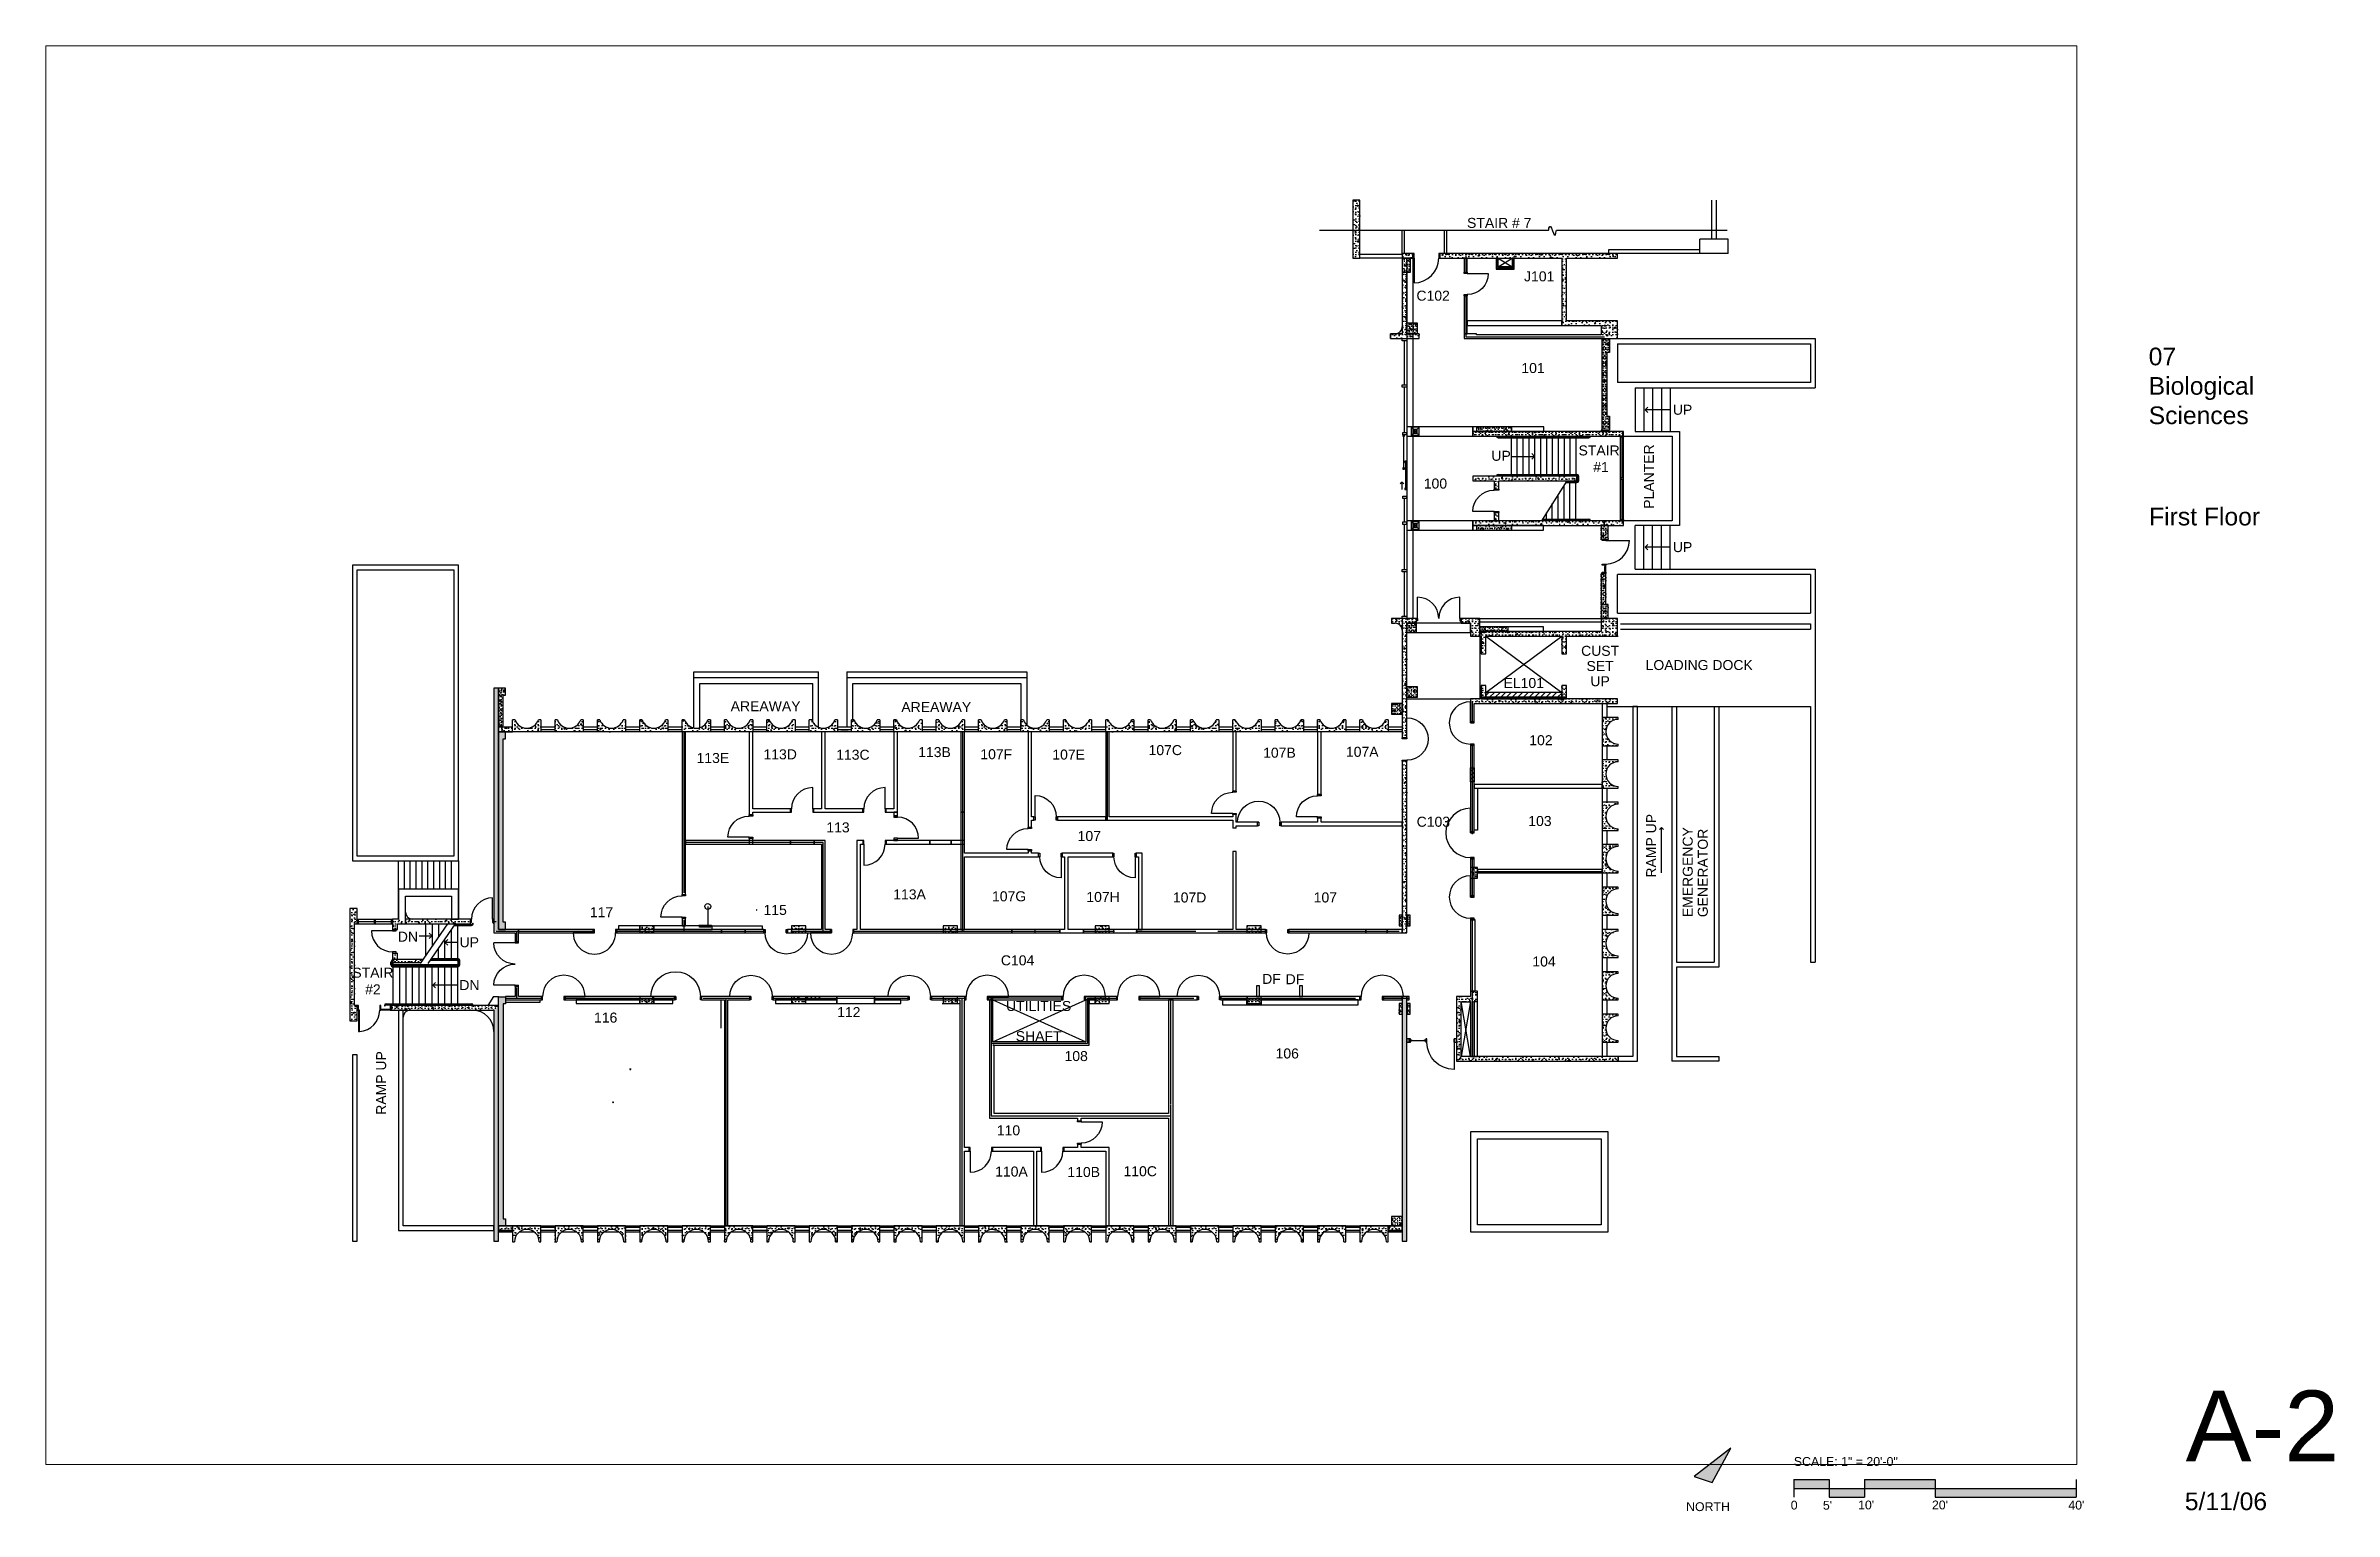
# Paper-space layout '11 x 17' of a CAD drawing. Header units: inches. Extents: x 0.1 to 16.3, y 0.1 to 10.5.
# The model-space entities are those that its viewports show. They can reach past a viewport. Long polylines and large blocks are cut down to what shows.
import ezdxf

# ---------------------------------------------------------------- set-up
doc = ezdxf.new("R2010")
doc.units = ezdxf.units.IN
doc.header["$MEASUREMENT"] = 0
doc.linetypes.add('DASHED 2', pattern=[13.44, 7.68, -5.76])
doc.linetypes.add('HIDDEN', pattern=[5.76, 2.88, -2.88])
for name, color, linetype in [('_EWA 95% DWG', 7, 'Continuous'), ('A-DOOR', 4, 'Continuous'), ('A-FILL-RATINGS', 7, 'Continuous'), ('A-GLAZ', 3, 'Continuous'), ('A-HATCH', 7, 'Continuous'), ('A-PFLR-HRAL', 4, 'Continuous'), ('A-PFLR-NOTE', 3, 'Continuous'), ('A-PFLR-STRS', 4, 'Continuous'), ('A-ROOF-OTLN', 6, 'Continuous'), ('A-WALL', 5, 'Continuous'), ('A-WALL-JAMB', 6, 'Continuous'), ('A-WALL-PATT', 1, 'Continuous'), ('S-COLS', 6, 'Continuous')]:
    doc.layers.add(name, color=color, linetype=linetype)
doc.styles.add('Arial', font='ARIAL.TTF')
doc.styles.get("Standard").update_dxf_attribs({"font": 'ARIAL.TTF'})
doc.linetypes.add('1 HR RATED', pattern='A,0,[1,BI-11.Shx,S=0.091429,R=0,X=0,Y=0],-14.4,0', length=14.4)
doc.linetypes.add('2 HR RATED', pattern='A,0,[2,BI-11.Shx,S=0.091429,R=0,X=0,Y=0],-14.4,0', length=14.4)
pattern_1 = [(45, (0, 0), (-14.4655, 14.4655), [1.9685, -9.84252]), (45, (-3.057, 11.409), (-14.4655, 14.4655), [1.9685, -9.84252]), (105, (0, 0), (19.76023, 5.29474), [1.9685, -9.84252]), (105, (8.352, 8.352), (19.76023, 5.29474), [1.9685, -9.84252]), (165, (1.392, 1.392), (5.29474, 19.76023), [1.9685, -9.84252]), (165, (9.744, 9.744), (5.29474, 19.76023), [1.9685, -9.84252]), (45, (-1.392, 1.392), (-2.783885, 2.783885), [0, -3.937008, 0, -5.905512]), (90, (-3e-16, 2.784), (-3.937008, 0), [0, -2.952756, 0, -4.92126])]
pattern_2 = [(45, (0, 0), (-20.8303, 20.8303), [1.84252, -15.16535]), (45, (-4.402, 16.428), (-20.8303, 20.8303), [1.84252, -15.16535]), (105, (0, 0), (28.45473, 7.62442), [1.84252, -15.16535]), (105, (12.026, 12.026), (28.45473, 7.62442), [1.84252, -15.16535]), (165, (1.303, 1.303), (7.62442, 28.45473), [1.84252, -15.16535]), (165, (13.33, 13.33), (7.62442, 28.45473), [1.84252, -15.16535]), (45, (-2.0044, 2.0044), (-4.008794, 4.008794), [0, -5.669291, 0, -8.503937]), (90, (-3e-16, 4.009), (-5.669291, 0), [0, -4.251969, 0, -7.086614])]
pattern_3 = [(45, (0, 0), (-3.474288, 3.474288), [])]
pattern_4 = [(45, (0, 0), (-6.681324, 6.681324), []), (45, (-1.336, 1.336), (-6.681324, 6.681324), []), (45, (-2.673, 2.673), (-6.681324, 6.681324), [])]

psp = doc.layouts.new('11 x 17')

# ---------------------------------------------------------------- texts
at = {"layer": 'A-PFLR-NOTE', "attachment_point": 1}
for s, insert, char_height, width in [('07\\PBiological Sciences', (14.996, 8.354), 0.125, 0.78072), ('First Floor', (14.999, 7.22), 0.125, 0.78072), ('{\\fArial|b0|i0|c0|p34;A-2}', (15.258, 0.967), 0.5, 0.52727), ('SCALE: 1" = 20\'-0"', (12.483, 0.496), 0.0625, 1.5), ('{\\fArial|b0|i0|c0|p34;NORTH}', (11.72, 0.176), 0.0625, 0.29353), ('{\\fArial|b0|i0|c0|p34;0}', (12.461, 0.187), 0.0625, 0.0381), ("5'", (12.689, 0.186), 0.0625, 0.0625), ("10'", (12.938, 0.188), 0.0625, 0.0625), ("20'", (13.461, 0.188), 0.0625, 0.0625), ("40'", (14.427, 0.187), 0.0625, 0.0625), ('5/11/06', (15.252, 0.245), 0.125, 0.30236)]:
    psp.add_mtext(s, dxfattribs=dict(at, insert=insert, char_height=char_height, width=width))

msp = doc.modelspace()

# ---------------------------------------------------------------- texts
at = {"layer": 'A-PFLR-NOTE', "char_height": 17, "style": 'Arial'}
for s, insert, attachment_point in [('STAIR # 7', (1326.6, 1327.6), 5), ('\\A1;{\\fArial|b0|i0|c0|p34;UP}', (1621.7, 1010), 4), ('\\A1;{\\fArial|b0|i0|c0|p34;UP}', (1313.2, 931.7), 4), ('STAIR\\P #1', (1496.3, 904.1), 8), ('\\A1;{\\fArial|b0|i0|c0|p34;UP}', (1621.7, 776.5), 4), ('\\A1;{\\fArial|b0|i0|c0|p34;LOADING DOCK}', (1666.4, 567.4), 8), ('\\A1;{\\fArial|b0|i0|c0|p34;AREAWAY}', (79.6, 497.6), 8), ('\\A1;{\\fArial|b0|i0|c0|p34;AREAWAY}', (369.7, 496.2), 8), ('107', (629.8, 285.4), 5), ('\\A1;{\\fArial|b0|i0|c0|p34;DN}', (-545.5, 114.4), 4), ('\\A1;{\\fArial|b0|i0|c0|p34;UP}', (-440.5, 104.8), 4), ('STAIR \\P#2', (-587.8, 16.3), 8), ('\\A1;{\\fArial|b0|i0|c0|p34;DN}', (-440.9, 32.1), 4), ('\\A1;{\\fArial|b0|i0|c0|p34;DF}', (923.6, 51.1), 1), ('\\A1;{\\fArial|b0|i0|c0|p34;DF}', (963.5, 50.6), 1)]:
    msp.add_mtext(s, dxfattribs=dict(at, insert=insert, attachment_point=attachment_point))
for s, insert, attachment_point, line_spacing_factor in [('J101', (1394.5, 1236.7), 5, 0.9215), ('C102', (1214.2, 1203.9), 5, 1.762326), ('101', (1384, 1072.3), 8, 0.919252), ('100', (1218.1, 875.9), 8, 0.929257), ('\\A1;{\\fArial|b0|i0|c0|p34;CUST\\PSET\\PUP}', (1498, 539.9), 8, 0.911234), ('EL101', (1368.2, 536.9), 8, 0.919252), ('113D', (104.4, 415.6), 8, 0.909009), ('113C', (228, 414.9), 8, 0.905302), ('113B', (366.7, 419.4), 8, 0.92), ('107C', (758.9, 431.4), 5, 0.911702), ('107B', (953, 427), 5, 0.919252), ('107A', (1093.7, 428.5), 5, 0.919252), ('102', (1397.4, 439.6), 8, 0.909016), ('113E', (-10, 409.4), 8, 0.909009), ('C103', (1214.6, 301), 8, 0.911688), ('103', (1395.7, 302.3), 8, 0.905896), ('113', (202.7, 291.4), 8, 0.929243), ('113A', (324.3, 177.6), 8, 0.908367), ('117', (-199.2, 147.5), 8, 0.908124), ('115', (95.9, 151.1), 8, 0.914167), ('107G', (493.5, 182.9), 5, 0.912438), ('107H', (653.2, 181.8), 5, 0.920763), ('107D', (800.3, 180.9), 5, 0.919252), ('107', (1031, 181), 5, 0.919252), ('C104', (507.9, 65.4), 8, 0.911702), ('104', (1402.7, 72.1), 5, 1.775008), ('UTILITIES\\P\\PSHAFT', (543.7, -63.5), 8, 0.905872), ('116', (-192.2, -31.9), 8, 0.908272), ('112', (221, -22.4), 8, 0.908726), ('106', (966.2, -92.9), 8, 0.918492), ('108', (607.5, -97.3), 8, 0.908272), ('110', (492.4, -223.5), 8, 0.929257), ('110A', (497.5, -293.6), 8, 0.909016), ('110B', (620.3, -294.4), 8, 0.909016), ('110C', (716.3, -293.1), 8, 0.905309)]:
    msp.add_mtext(s, dxfattribs=dict(at, insert=insert, attachment_point=attachment_point, line_spacing_factor=line_spacing_factor))
at = {"layer": 'A-PFLR-NOTE', "char_height": 17, "rotation": 90, "style": 'Arial'}
for s, insert, attachment_point in [('\\A1;{\\fArial|b0|i0|c0|p34;PLANTER}', (1589.4, 896.5), 8), ('\\A1;{\\fArial|b0|i0|c0|p34;RAMP UP}', (1593.5, 214.8), 7), ('\\A1;{\\fArial|b0|i0|c0|p34;RAMP UP}', (-565.1, -188.4), 7)]:
    msp.add_mtext(s, dxfattribs=dict(at, insert=insert, attachment_point=attachment_point))
at = {"layer": 'A-PFLR-NOTE', "char_height": 17, "attachment_point": 5, "style": 'Arial'}
for s, insert, width, line_spacing_factor in [('107F', (471.7, 424.4), 30.305, 0.909009), ('107E', (594.7, 423.8), 30.121, 0.909381)]:
    msp.add_mtext(s, dxfattribs=dict(at, insert=insert, width=width, line_spacing_factor=line_spacing_factor))
at = {"layer": 'A-PFLR-NOTE', "insert": (1681.3, 147.5), "char_height": 17, "width": 87.942, "attachment_point": 7, "rotation": 90, "line_spacing_factor": 0.905133, "style": 'Arial'}
msp.add_mtext('\\A1;{\\fArial|b0|i0|c0|p34;EMERGENCY GENERATOR}', dxfattribs=at)

# ---------------------------------------------------------------- blocks, each defined once
blk = doc.blocks.new('D1 Metal_236')
at = {"color": 0, "linetype": 'ByBlock'}
for p, q in [((-18, 0), (-20, 0)), ((-20, 0), (-20, -5.25)), ((-18, -5.25), (-18, 0)), ((18, 0), (18, 36)), ((20, 0), (18, 0)), ((18, 0), (18, -5.25)), ((20, -5.25), (20, 0)), ((-20, -5.25), (-18, -5.25)), ((18, -5.25), (20, -5.25))]:
    blk.add_line(p, q, dxfattribs=at)
blk.add_arc((18, 0), 36, 90, 180, dxfattribs=at)
blk = doc.blocks.new('D1 Metal_184')
at = {"color": 0, "linetype": 'ByBlock'}
for p, q in [((-18, 0), (-20, 0)), ((-20, 0), (-20, -6)), ((-18, -6), (-18, 0)), ((20, 0), (18, 0)), ((18, 0), (18, -6)), ((18, 0), (54, 0)), ((20, -6), (20, 0)), ((-20, -6), (-18, -6)), ((18, -6), (20, -6))]:
    blk.add_line(p, q, dxfattribs=at)
blk.add_arc((18, 0), 36, 0, 180, dxfattribs=at)
blk = doc.blocks.new('D1 Metal_365')
at = {"color": 0, "linetype": 'ByBlock'}
for p, q in [((-18, 0), (-20, 0)), ((-20, 0), (-20, -6)), ((-18, -6), (-18, 0)), ((18, 0), (18, 36)), ((20, 0), (18, 0)), ((18, 0), (18, -6)), ((20, -6), (20, 0)), ((-20, -6), (-18, -6)), ((18, -6), (20, -6))]:
    blk.add_line(p, q, dxfattribs=at)
blk.add_arc((18, 0), 36, 90, 180, dxfattribs=at)
blk = doc.blocks.new('D1 Metal_258')
at = {"color": 0, "linetype": 'ByBlock'}
for p, q in [((-18, 0), (-20, 0)), ((-20, 0), (-20, -6)), ((-18, -6), (-18, 0)), ((20, 0), (18, 0)), ((18, 0), (18, -6)), ((18, 0), (54, 0)), ((20, -6), (20, 0)), ((-20, -6), (-18, -6)), ((18, -6), (20, -6))]:
    blk.add_line(p, q, dxfattribs=at)
blk.add_arc((18, 0), 36, 0, 180, dxfattribs=at)
blk = doc.blocks.new('D1 Metal_290')
at = {"color": 0, "linetype": 'ByBlock'}
for p, q in [((-18, 0), (-20, 0)), ((-20, 0), (-20, -6)), ((-18, -6), (-18, 0)), ((20, 0), (18, 0)), ((18, 0), (18, -6)), ((18, 0), (54, 0)), ((20, -6), (20, 0)), ((-20, -6), (-18, -6)), ((18, -6), (20, -6))]:
    blk.add_line(p, q, dxfattribs=at)
blk.add_arc((18, 0), 36, 0, 180, dxfattribs=at)
blk = doc.blocks.new('D1 Metal_353')
at = {"color": 0, "linetype": 'ByBlock'}
for p, q in [((-18, 0), (-20, 0)), ((-20, 0), (-20, -6)), ((-18, -6), (-18, 0)), ((20, 0), (18, 0)), ((18, 0), (18, -6)), ((18, 0), (53.9, 0)), ((20, -6), (20, 0)), ((-20, -6), (-18, -6)), ((18, -6), (20, -6))]:
    blk.add_line(p, q, dxfattribs=at)
blk.add_arc((18, 0), 35.9, 0, 180, dxfattribs=at)
blk = doc.blocks.new('D1 Metal_336')
at = {"color": 0, "linetype": 'ByBlock'}
for p, q in [((-18, 0), (-20, 0)), ((-20, 0), (-20, -6)), ((-18, -6), (-18, 0)), ((18, 0), (18, 36)), ((20, 0), (18, 0)), ((18, 0), (18, -6)), ((20, -6), (20, 0)), ((-20, -6), (-18, -6)), ((18, -6), (20, -6))]:
    blk.add_line(p, q, dxfattribs=at)
blk.add_arc((18, 0), 36, 90, 180, dxfattribs=at)
blk = doc.blocks.new('D1 Metal_307')
at = {"color": 0, "linetype": 'ByBlock'}
for p, q in [((-21, 0), (-23, 0)), ((-23, 0), (-23, -6)), ((-21, -6), (-21, 0)), ((23, 0), (21, 0)), ((21, 0), (21, -6)), ((21, 0), (63, 0)), ((23, -6), (23, 0)), ((-23, -6), (-21, -6)), ((21, -6), (23, -6))]:
    blk.add_line(p, q, dxfattribs=at)
blk.add_arc((21, 0), 42, 0, 180, dxfattribs=at)
blk = doc.blocks.new('D1 Metal_269')
at = {"color": 0, "linetype": 'ByBlock'}
for p, q in [((-18, 0), (-20, 0)), ((-20, 0), (-20, -6)), ((-18, -6), (-18, 0)), ((18, 0), (18, 36)), ((20, 0), (18, 0)), ((18, 0), (18, -6)), ((20, -6), (20, 0)), ((-20, -6), (-18, -6)), ((18, -6), (20, -6))]:
    blk.add_line(p, q, dxfattribs=at)
blk.add_arc((18, 0), 36, 90, 180, dxfattribs=at)
blk = doc.blocks.new('D1 Metal_328')
at = {"color": 0, "linetype": 'ByBlock'}
for p, q in [((-18, 0), (-20, 0)), ((-20, 0), (-20, -6)), ((-18, -6), (-18, 0)), ((20, 0), (18, 0)), ((18, 0), (18, -6)), ((18, 0), (54, 0)), ((20, -6), (20, 0)), ((-20, -6), (-18, -6)), ((18, -6), (20, -6))]:
    blk.add_line(p, q, dxfattribs=at)
blk.add_arc((18, 0), 36, 0, 180, dxfattribs=at)
blk = doc.blocks.new('D1 Metal_351')
at = {"color": 0, "linetype": 'ByBlock'}
for p, q in [((-18, 0), (-20, 0)), ((-20, 0), (-20, -6)), ((-18, -6), (-18, 0)), ((20, 0), (18, 0)), ((18, 0), (18, -6)), ((18, 0), (54.1, 0)), ((20, -6), (20, 0)), ((-20, -6), (-18, -6)), ((18, -6), (20, -6))]:
    blk.add_line(p, q, dxfattribs=at)
blk.add_arc((18, 0), 36, 0, 180, dxfattribs=at)
blk = doc.blocks.new('D1 Metal_355')
at = {"color": 0, "linetype": 'ByBlock'}
for p, q in [((-18, 0), (-20, 0)), ((-20, 0), (-20, -6)), ((-18, -6), (-18, 0)), ((18, 0), (18, 36)), ((20, 0), (18, 0)), ((18, 0), (18, -6)), ((20, -6), (20, 0)), ((-20, -6), (-18, -6)), ((18, -6), (20, -6))]:
    blk.add_line(p, q, dxfattribs=at)
blk.add_arc((18, 0), 36, 90, 180, dxfattribs=at)
blk = doc.blocks.new('D1 Metal_361')
at = {"color": 0, "linetype": 'ByBlock'}
for p, q in [((-18, 0), (-20, 0)), ((-20, 0), (-20, -6)), ((-18, -6), (-18, 0)), ((18, 0), (18, 36)), ((20, 0), (18, 0)), ((18, 0), (18, -6)), ((20, -6), (20, 0)), ((-20, -6), (-18, -6)), ((18, -6), (20, -6))]:
    blk.add_line(p, q, dxfattribs=at)
blk.add_arc((18, 0), 36, 90, 180, dxfattribs=at)
blk = doc.blocks.new('D1 Metal_362')
at = {"color": 0, "linetype": 'ByBlock'}
for p, q in [((-18, 0), (-20, 0)), ((-20, 0), (-20, -6)), ((-18, -6), (-18, 0)), ((18, 0), (18, 36)), ((20, 0), (18, 0)), ((18, 0), (18, -6)), ((20, -6), (20, 0)), ((-20, -6), (-18, -6)), ((18, -6), (20, -6))]:
    blk.add_line(p, q, dxfattribs=at)
blk.add_arc((18, 0), 36, 90, 180, dxfattribs=at)
blk = doc.blocks.new('D1 Metal_70')
at = {"color": 0, "linetype": 'ByBlock'}
for p, q in [((-18, 0), (-20, 0)), ((-20, 0), (-20, -6)), ((-18, -6), (-18, 0)), ((20, 0), (18, 0)), ((18, 0), (18, -6)), ((18, 0), (54, 0)), ((20, -6), (20, 0)), ((-20, -6), (-18, -6)), ((18, -6), (20, -6))]:
    blk.add_line(p, q, dxfattribs=at)
blk.add_arc((18, 0), 36, 0, 180, dxfattribs=at)
blk = doc.blocks.new('D2 Metal_64')
at = {"color": 0, "linetype": 'ByBlock'}
for p, q in [((-38, 0), (-36, 0)), ((-38, -4), (-38, 0)), ((-36, 0), (-36, 36)), ((-36, 0), (-36, -4)), ((36, 0), (36, 36)), ((38, 0), (36, 0)), ((36, 0), (36, -4)), ((38, -4), (38, 0)), ((-36, -4), (-38, -4)), ((36, -4), (38, -4))]:
    blk.add_line(p, q, dxfattribs=at)
for centre, start, end in [((-36, 0), 0, 90), ((36, 0), 90, 180)]:
    blk.add_arc(centre, 36, start, end, dxfattribs=at)
blk = doc.blocks.new('D1 Metal_225')
at = {"color": 0, "linetype": 'ByBlock'}
for p, q in [((-18, 0), (-20, 0)), ((-20, 0), (-20, -6)), ((-18, -6), (-18, 0)), ((20, 0), (18, 0)), ((18, 0), (18, -6)), ((18, 0), (54, 0)), ((20, -6), (20, 0)), ((-20, -6), (-18, -6)), ((18, -6), (20, -6))]:
    blk.add_line(p, q, dxfattribs=at)
blk.add_arc((18, 0), 36, 0, 180, dxfattribs=at)
blk = doc.blocks.new('D1 Metal_215')
at = {"color": 0, "linetype": 'ByBlock'}
for p, q in [((-18, 0), (-20, 0)), ((-20, 0), (-20, -6)), ((-18, -6), (-18, 0)), ((20, 0), (18, 0)), ((18, 0), (18, -6)), ((18, 0), (54, 0)), ((20, -6), (20, 0)), ((-20, -6), (-18, -6)), ((18, -6), (20, -6))]:
    blk.add_line(p, q, dxfattribs=at)
blk.add_arc((18, 0), 36, 0, 180, dxfattribs=at)
blk = doc.blocks.new('D1 Metal_380')
at = {"color": 0, "linetype": 'ByBlock'}
for p, q in [((-18, 0), (-20, 0)), ((-20, 0), (-20, -8)), ((-18, -8), (-18, 0)), ((20, 0), (18, 0)), ((18, 0), (18, -8)), ((18, 0), (54, 0)), ((20, -8), (20, 0)), ((-20, -8), (-18, -8)), ((18, -8), (20, -8))]:
    blk.add_line(p, q, dxfattribs=at)
blk.add_arc((18, 0), 36, 0, 180, dxfattribs=at)
blk = doc.blocks.new('D2 Metal_370')
at = {"color": 0, "linetype": 'ByBlock'}
for p, q in [((-38, 0), (-36, 0)), ((-38, -4), (-38, 0)), ((-36, 0), (-36, 36)), ((-36, 0), (-36, -4)), ((36, 0), (36, 36)), ((38, 0), (36, 0)), ((36, 0), (36, -4)), ((38, -4), (38, 0)), ((-36, -4), (-38, -4)), ((36, -4), (38, -4))]:
    blk.add_line(p, q, dxfattribs=at)
for centre, start, end in [((-36, 0), 0, 90), ((36, 0), 90, 180)]:
    blk.add_arc(centre, 36, start, end, dxfattribs=at)
blk = doc.blocks.new('D1 Metal_193')
at = {"color": 0, "linetype": 'ByBlock'}
for p, q in [((-18, 0), (-20, 0)), ((-20, 0), (-20, -6)), ((-18, -6), (-18, 0)), ((18, 0), (18, 36)), ((20, 0), (18, 0)), ((18, 0), (18, -6)), ((20, -6), (20, 0)), ((-20, -6), (-18, -6)), ((18, -6), (20, -6))]:
    blk.add_line(p, q, dxfattribs=at)
blk.add_arc((18, 0), 36, 90, 180, dxfattribs=at)
blk = doc.blocks.new('D1 Metal_357')
at = {"color": 0, "linetype": 'ByBlock'}
for p, q in [((-18, 0), (-20, 0)), ((-20, 0), (-20, -6)), ((-18, -6), (-18, 0)), ((20, 0), (18, 0)), ((18, 0), (18, -6)), ((18, 0), (54, 0)), ((20, -6), (20, 0)), ((-20, -6), (-18, -6)), ((18, -6), (20, -6))]:
    blk.add_line(p, q, dxfattribs=at)
blk.add_arc((18, 0), 36, 0, 180, dxfattribs=at)
blk = doc.blocks.new('D1 Metal_230')
at = {"color": 0, "linetype": 'ByBlock'}
for p, q in [((-18, 0), (-20, 0)), ((-20, 0), (-20, -6)), ((-18, -6), (-18, 0)), ((18, 0), (18, 36)), ((20, 0), (18, 0)), ((18, 0), (18, -6)), ((20, -6), (20, 0)), ((-20, -6), (-18, -6)), ((18, -6), (20, -6))]:
    blk.add_line(p, q, dxfattribs=at)
blk.add_arc((18, 0), 36, 90, 180, dxfattribs=at)
blk = doc.blocks.new('D1 Metal_196')
at = {"color": 0, "linetype": 'ByBlock'}
for p, q in [((-18, 0), (-20, 0)), ((-20, 0), (-20, -6)), ((-18, -6), (-18, 0)), ((18, 0), (18, 36)), ((20, 0), (18, 0)), ((18, 0), (18, -6)), ((20, -6), (20, 0)), ((-20, -6), (-18, -6)), ((18, -6), (20, -6))]:
    blk.add_line(p, q, dxfattribs=at)
blk.add_arc((18, 0), 36, 90, 180, dxfattribs=at)
blk = doc.blocks.new('D1 Metal_358')
at = {"color": 0, "linetype": 'ByBlock'}
for p, q in [((-18, 0), (-20, 0)), ((-20, 0), (-20, -6)), ((-18, -6), (-18, 0)), ((18, 0), (18, 36)), ((20, 0), (18, 0)), ((18, 0), (18, -6)), ((20, -6), (20, 0)), ((-20, -6), (-18, -6)), ((18, -6), (20, -6))]:
    blk.add_line(p, q, dxfattribs=at)
blk.add_arc((18, 0), 36, 90, 180, dxfattribs=at)
blk = doc.blocks.new('D1 Metal_197')
at = {"color": 0, "linetype": 'ByBlock'}
for p, q in [((-18, 0), (-20, 0)), ((-20, 0), (-20, -6)), ((-18, -6), (-18, 0)), ((18, 0), (18, 36)), ((20, 0), (18, 0)), ((18, 0), (18, -6)), ((20, -6), (20, 0)), ((-20, -6), (-18, -6)), ((18, -6), (20, -6))]:
    blk.add_line(p, q, dxfattribs=at)
blk.add_arc((18, 0), 36, 90, 180, dxfattribs=at)
blk = doc.blocks.new('D1 Metal_198')
at = {"color": 0, "linetype": 'ByBlock'}
for p, q in [((-18, 0), (-20, 0)), ((-20, 0), (-20, -6)), ((-18, -6), (-18, 0)), ((18, 0), (18, 36)), ((20, 0), (18, 0)), ((18, 0), (18, -6)), ((20, -6), (20, 0)), ((-20, -6), (-18, -6)), ((18, -6), (20, -6))]:
    blk.add_line(p, q, dxfattribs=at)
blk.add_arc((18, 0), 36, 90, 180, dxfattribs=at)
blk = doc.blocks.new('D1 Entrance side1_229')
at = {"color": 0, "linetype": 'ByBlock'}
for p, q in [((-27, 0), (-29, 0)), ((-29, 0), (-29, -8)), ((-27, -8), (-27, 0)), ((-27, 0), (-11, 0)), ((-9, 0), (-11, 0)), ((-11, 0), (-11, -8)), ((-9, -8), (-9, 0)), ((27, 36), (25.25, 36)), ((25.25, 36), (25.25, 0)), ((25.25, 0), (27, 0)), ((27, 0), (27, 36)), ((29, 0), (27, 0)), ((27, 0), (27, -8)), ((29, -8), (29, 0)), ((-29, -8), (-27, -8)), ((-27, -1.5), (-11, -1.5)), ((-11, -8), (-9, -8)), ((27, -8), (29, -8))]:
    blk.add_line(p, q, dxfattribs=at)
blk.add_arc((27, 0), 36, 92.78302, 180, dxfattribs=at)
blk = doc.blocks.new('D1 Metal_235')
at = {"color": 0, "linetype": 'ByBlock'}
for p, q in [((21, 0), (21, 42)), ((-21, 0), (-23, 0)), ((-23, 0), (-23, -8)), ((-21, -8), (-21, 0)), ((23, 0), (21, 0)), ((21, 0), (21, -8)), ((23, -8), (23, 0)), ((-23, -8), (-21, -8)), ((21, -8), (23, -8))]:
    blk.add_line(p, q, dxfattribs=at)
blk.add_arc((21, 0), 42, 90, 180, dxfattribs=at)
blk = doc.blocks.new('D1 Metal_298')
at = {"color": 0, "linetype": 'ByBlock'}
for p, q in [((-18, 0), (-20, 0)), ((-20, 0), (-20, -6)), ((-18, -6), (-18, 0)), ((18, 0), (18, 36)), ((20, 0), (18, 0)), ((18, 0), (18, -6)), ((20, -6), (20, 0)), ((-20, -6), (-18, -6)), ((18, -6), (20, -6))]:
    blk.add_line(p, q, dxfattribs=at)
blk.add_arc((18, 0), 36, 90, 180, dxfattribs=at)
blk = doc.blocks.new('D1 Metal_299')
at = {"color": 0, "linetype": 'ByBlock'}
for p, q in [((-18, 0), (-20, 0)), ((-20, 0), (-20, -6)), ((-18, -6), (-18, 0)), ((18, 0), (18, 36)), ((20, 0), (18, 0)), ((18, 0), (18, -6)), ((20, -6), (20, 0)), ((-20, -6), (-18, -6)), ((18, -6), (20, -6))]:
    blk.add_line(p, q, dxfattribs=at)
blk.add_arc((18, 0), 36, 90, 180, dxfattribs=at)
blk = doc.blocks.new('D1 Metal_301')
at = {"color": 0, "linetype": 'ByBlock'}
for p, q in [((-18, 0), (-20, 0)), ((-20, 0), (-20, -6)), ((-18, -6), (-18, 0)), ((18, 0), (18, 36)), ((20, 0), (18, 0)), ((18, 0), (18, -6)), ((20, -6), (20, 0)), ((-20, -6), (-18, -6)), ((18, -6), (20, -6))]:
    blk.add_line(p, q, dxfattribs=at)
blk.add_arc((18, 0), 36, 90, 180, dxfattribs=at)
blk = doc.blocks.new('D1 Metal_302')
at = {"color": 0, "linetype": 'ByBlock'}
for p, q in [((-18, 0), (-20, 0)), ((-20, 0), (-20, -6)), ((-18, -6), (-18, 0)), ((18, 0), (18, 36)), ((20, 0), (18, 0)), ((18, 0), (18, -6)), ((20, -6), (20, 0)), ((-20, -6), (-18, -6)), ((18, -6), (20, -6))]:
    blk.add_line(p, q, dxfattribs=at)
blk.add_arc((18, 0), 36, 90, 180, dxfattribs=at)
blk = doc.blocks.new('W Ribbon 81_19')
at = {"color": 0, "linetype": 'Continuous'}
for p, q in [((-13, 0), (-15, 0)), ((-15, 0), (-15, -6)), ((-13, -2), (-13, 0)), ((13, 0), (13, -2)), ((15, 0), (13, 0)), ((15, -6), (15, 0)), ((-15, -6), (-13, -6)), ((-13, -4), (-13, -2)), ((-13, -4), (-13, -2)), ((-13, -2), (-11, -2)), ((-13, -6), (-13, -4)), ((-11, -4), (-13, -4)), ((-11, -2), (-11, -4)), ((11, -3), (-11, -3)), ((11, -4), (11, -2)), ((11, -2), (13, -2)), ((13, -4), (11, -4)), ((13, -2), (13, -4)), ((13, -2), (13, -4)), ((13, -4), (13, -6)), ((13, -6), (15, -6))]:
    blk.add_line(p, q, dxfattribs=at)
blk = doc.blocks.new('D1_304')
at = {"color": 0, "linetype": 'ByBlock'}
blk.add_line((23, 0), (23, 46), dxfattribs=at)
blk.add_arc((23, 0), 46, 90, 180, dxfattribs=at)
blk = doc.blocks.new('D1 Metal_310')
at = {"color": 0, "linetype": 'ByBlock'}
for p, q in [((-21, 0), (-23, 0)), ((-23, 0), (-23, -6)), ((-21, -6), (-21, 0)), ((23, 0), (21, 0)), ((21, 0), (21, -6)), ((21, 0), (63, 0)), ((23, -6), (23, 0)), ((-23, -6), (-21, -6)), ((21, -6), (23, -6))]:
    blk.add_line(p, q, dxfattribs=at)
blk.add_arc((21, 0), 42, 0, 180, dxfattribs=at)
blk = doc.blocks.new('D1 Metal_343')
at = {"color": 0, "linetype": 'ByBlock'}
for p, q in [((-18, 0), (-20, 0)), ((-20, 0), (-20, -8)), ((-18, -8), (-18, 0)), ((18, 0), (18, 36)), ((20, 0), (18, 0)), ((18, 0), (18, -8)), ((20, -8), (20, 0)), ((-20, -8), (-18, -8)), ((18, -8), (20, -8))]:
    blk.add_line(p, q, dxfattribs=at)
blk.add_arc((18, 0), 36, 90, 180, dxfattribs=at)

# ---------------------------------------------------------------- hatches: boundary and pattern name
at = {"layer": 'A-HATCH'}
h = msp.add_hatch(dxfattribs=at)
h.set_pattern_fill('DOTS', color=256, style=0, pattern_type=2)
h.set_pattern_definition([(212, (0, 0), (-0.231646, 2.434704), [0, -2.1875])])
h.paths.add_polyline_path([(-155, 444, 1), (-155, 442.7, 1)], flags=0)
at = {"layer": 'A-WALL'}
h = msp.add_hatch(dxfattribs=at)
h.set_pattern_fill('LIGHTWEIGHT_CONCRETE', color=256, style=0, pattern_type=2)
h.set_pattern_definition(pattern_2)
h.paths.add_polyline_path([(-374.3, 462.8), (-350.3, 462.8), (-350.3, 470.8), (-374.3, 470.8)], flags=0)
h = msp.add_hatch(dxfattribs=at)
h.set_pattern_fill('LIGHTWEIGHT_CONCRETE', color=256, style=0, pattern_type=2)
h.set_pattern_definition(pattern_2)
h.paths.add_polyline_path([(-341, 474.9, -0.113517), (-346, 482.8), (-350.3, 482.8), (-350.3, 462.8), (-341, 462.8)], flags=0)
h = msp.add_hatch(dxfattribs=at)
h.set_pattern_fill('LIGHTWEIGHT_CONCRETE', color=256, style=0, pattern_type=2)
h.set_pattern_definition(pattern_2)
h.paths.add_polyline_path([(-627.3, 162.3), (-627.3, 136.3), (-614.3, 136.3), (-614.3, 162.3)], flags=0)
h = msp.add_hatch(dxfattribs=at)
h.set_pattern_fill('LIGHTWEIGHT_CONCRETE', color=256, style=0, pattern_type=2)
h.set_pattern_definition(pattern_2)
h.paths.add_polyline_path([(1277.7, 12.8), (1253.7, 12.8), (1261.7, 3.8), (1277.7, 3.8)], flags=0)
h = msp.add_hatch(dxfattribs=at)
h.set_pattern_fill('LIGHTWEIGHT_CONCRETE', color=256, style=0, pattern_type=2)
h.set_pattern_definition(pattern_2)
h.paths.add_polyline_path([(1277.7, 21.9), (1277.7, 3.9), (1289.7, 3.9), (1289.7, 21.9)], flags=0)
h = msp.add_hatch(dxfattribs=at)
h.set_pattern_fill('LIGHTWEIGHT_CONCRETE', color=256, style=0, pattern_type=2)
h.set_pattern_definition(pattern_2)
h.paths.add_polyline_path([(-627.3, -2.7), (-627.3, -28.7), (-614.3, -28.7), (-614.3, -2.7)], flags=0)
h = msp.add_hatch(dxfattribs=at)
h.set_pattern_fill('LIGHTWEIGHT_CONCRETE', color=256, style=0, pattern_type=2)
h.set_pattern_definition(pattern_2)
h.paths.add_polyline_path([(-341.3, -377.2), (-350.3, -377.2), (-350.3, -404.2), (-347.3, -404.2, -0.195799), (-341.3, -389.5)], flags=0)
at = {"layer": 'A-WALL-PATT'}
h = msp.add_hatch(dxfattribs=at)
h.set_pattern_fill('LIGHTWEIGHT_CONCRETE', color=256, style=0, pattern_type=2)
h.set_pattern_definition(pattern_2)
h.paths.add_polyline_path([(1089.7, 1267.8), (1089.7, 1366.5), (1077.7, 1366.5), (1077.7, 1267.8)], flags=0)
h = msp.add_hatch(dxfattribs=at)
h.set_pattern_fill('LIGHTWEIGHT_CONCRETE', color=256, style=0, pattern_type=2)
h.set_pattern_definition(pattern_2)
h.paths.add_polyline_path([(1161.7, 1267.8), (1179.7, 1267.8), (1179.7, 1275.8), (1161.7, 1275.8)], flags=0)
h = msp.add_hatch(dxfattribs=at)
h.set_pattern_fill('STRUCTURAL_CONCRETE', color=256, style=0, pattern_type=2)
h.set_pattern_definition(pattern_1)
h.paths.add_polyline_path([(1175.7, 1267.8), (1161.7, 1267.8), (1161.7, 1243.8), (1175.7, 1243.8)], flags=0)
h = msp.add_hatch(dxfattribs=at)
h.set_pattern_fill('LIGHTWEIGHT_CONCRETE', color=256, style=0, pattern_type=2)
h.set_pattern_definition(pattern_2)
h.paths.add_polyline_path([(1225.7, 1267.8), (1527.7, 1267.8), (1527.7, 1275.8), (1225.7, 1275.8)], flags=0)
h = msp.add_hatch(dxfattribs=at)
h.set_pattern_fill('LIGHTWEIGHT_CONCRETE', color=256, style=0, pattern_type=2)
h.set_pattern_definition(pattern_2)
h.paths.add_polyline_path([(1432.7, 1267.8), (1432.7, 1153.3), (1440.7, 1161.3), (1440.7, 1267.8)], flags=0)
h = msp.add_hatch(dxfattribs=at)
h.set_pattern_fill('LIGHTWEIGHT_CONCRETE', color=256, style=0, pattern_type=2)
h.set_pattern_definition(pattern_2)
h.paths.add_polyline_path([(1169.7, 1139.3), (1169.7, 1243.8), (1161.7, 1243.8), (1161.7, 1139.3)], flags=0)
h = msp.add_hatch(dxfattribs=at)
h.set_pattern_fill('LIGHTWEIGHT_CONCRETE', color=256, style=0, pattern_type=2)
h.set_pattern_definition(pattern_2)
h.paths.add_polyline_path([(1141.7, 1131.3), (1169.7, 1131.3), (1169.7, 1139.3), (1141.7, 1139.3)], flags=0)
h = msp.add_hatch(dxfattribs=at)
h.set_pattern_fill('STRUCTURAL_CONCRETE', color=256, style=0, pattern_type=2)
h.set_pattern_definition(pattern_1)
h.paths.add_polyline_path([(1169.7, 1157.3), (1169.7, 1139.3), (1187.7, 1139.3), (1187.7, 1157.3)], flags=0)
h = msp.add_hatch(dxfattribs=at)
h.set_pattern_fill('LIGHTWEIGHT_CONCRETE', color=256, style=0, pattern_type=2)
h.set_pattern_definition(pattern_2)
h.paths.add_polyline_path([(1169.7, 1131.3), (1190.7, 1131.3), (1190.7, 1139.3), (1169.7, 1139.3)], flags=0)
h = msp.add_hatch(dxfattribs=at)
h.set_pattern_fill('LIGHTWEIGHT_CONCRETE', color=256, style=0, pattern_type=2)
h.set_pattern_definition(pattern_2)
h.paths.add_polyline_path([(1432.7, 1153.3), (1499.7, 1153.3), (1527.7, 1161.3), (1440.7, 1161.3)], flags=0)
h = msp.add_hatch(dxfattribs=at)
h.set_pattern_fill('LIGHTWEIGHT_CONCRETE', color=256, style=0, pattern_type=2)
h.set_pattern_definition(pattern_2)
h.paths.add_polyline_path([(1499.7, 1153.3), (1499.7, 1137.3), (1527.7, 1131.3), (1527.7, 1161.3)], flags=0)
h = msp.add_hatch(dxfattribs=at)
h.set_pattern_fill('STRUCTURAL_CONCRETE', color=256, style=0, pattern_type=2)
h.set_pattern_definition(pattern_1)
h.paths.add_polyline_path([(1501.7, 1131.3), (1501.7, 975.3), (1513.7, 975.3), (1513.7, 998.5), (1509.7, 999.3), (1509.7, 1107.3), (1513.7, 1107.3), (1513.7, 1131.3)], flags=0)
h = msp.add_hatch(dxfattribs=at)
h.set_pattern_fill('LIGHTWEIGHT_CONCRETE', color=256, style=0, pattern_type=2)
h.set_pattern_definition(pattern_2)
h.paths.add_polyline_path([(1281.7, 965.3), (1537.7, 965.3), (1537.7, 973.3), (1281.7, 973.3)], flags=0)
h = msp.add_hatch(dxfattribs=at)
h.set_pattern_fill('STRUCTURAL_CONCRETE', color=256, style=0, pattern_type=2)
h.set_pattern_definition(pattern_1)
h.paths.add_polyline_path([(1287.7, 973.3), (1347.7, 973.3), (1347.7, 981.3), (1287.7, 981.3)], flags=0)
h = msp.add_hatch(dxfattribs=at)
h.set_pattern_fill('LIGHTWEIGHT_CONCRETE', color=256, style=0, pattern_type=2)
h.set_pattern_definition(pattern_2)
h.paths.add_polyline_path([(1281.7, 889.3), (1458.7, 889.3), (1458.7, 897.3), (1281.7, 897.3)], flags=0)
h = msp.add_hatch(dxfattribs=at)
h.set_pattern_fill('LIGHTWEIGHT_CONCRETE', color=256, style=0, pattern_type=2)
h.set_pattern_definition(pattern_2)
h.paths.add_polyline_path([(1325.7, 889.3), (1317.7, 889.3), (1317.7, 875.3), (1325.7, 875.3)], flags=0)
h = msp.add_hatch(dxfattribs=at)
h.set_pattern_fill('LIGHTWEIGHT_CONCRETE', color=256, style=0, pattern_type=2)
h.set_pattern_definition(pattern_2)
h.paths.add_polyline_path([(1281.7, 813.3), (1537.7, 813.3), (1537.7, 821.3), (1281.7, 821.3)], flags=0)
h = msp.add_hatch(dxfattribs=at)
h.set_pattern_fill('LIGHTWEIGHT_CONCRETE', color=256, style=0, pattern_type=2)
h.set_pattern_definition(pattern_2)
h.paths.add_polyline_path([(1325.7, 835.4), (1317.7, 835.4), (1317.7, 821.3), (1325.7, 821.3)], flags=0)
h = msp.add_hatch(dxfattribs=at)
h.set_pattern_fill('STRUCTURAL_CONCRETE', color=256, style=0, pattern_type=2)
h.set_pattern_definition(pattern_1)
h.paths.add_polyline_path([(1287.7, 805.3), (1347.7, 805.3), (1347.7, 813.3), (1287.7, 813.3)], flags=0)
h = msp.add_hatch(dxfattribs=at)
h.set_pattern_fill('STRUCTURAL_CONCRETE', color=256, style=0, pattern_type=2)
h.set_pattern_definition(pattern_1)
h.paths.add_polyline_path([(1499.7, 813.8), (1499.7, 789.8), (1507.7, 789.8), (1511.7, 789.8), (1511.7, 813.8)], flags=0)
h = msp.add_hatch(dxfattribs=at)
h.set_pattern_fill('STRUCTURAL_CONCRETE', color=256, style=0, pattern_type=2)
h.set_pattern_definition(pattern_1)
h.paths.add_polyline_path([(1499.7, 731.8), (1499.7, 655.3), (1511.7, 655.3), (1511.7, 678.5), (1507.7, 679.3), (1507.7, 731.8)], flags=0)
h = msp.add_hatch(dxfattribs=at)
h.set_pattern_fill('LIGHTWEIGHT_CONCRETE', color=256, style=0, pattern_type=2)
h.set_pattern_definition(pattern_2)
h.paths.add_polyline_path([(1161.7, 635.3, 0.414214), (1149.7, 647.3), (1143.7, 647.3), (1143.7, 655.3), (1161.7, 655.3)], flags=0)
h = msp.add_hatch(dxfattribs=at)
h.set_pattern_fill('LIGHTWEIGHT_CONCRETE', color=256, style=0, pattern_type=2)
h.set_pattern_definition(pattern_2)
h.paths.add_polyline_path([(1161.7, 452.5), (1169.7, 452.5), (1169.7, 647.3), (1161.7, 655.3)], flags=0)
h = msp.add_hatch(dxfattribs=at)
h.set_pattern_fill('LIGHTWEIGHT_CONCRETE', color=256, style=0, pattern_type=2)
h.set_pattern_definition(pattern_2)
h.paths.add_polyline_path([(1169.7, 647.3), (1185.7, 647.3), (1185.7, 655.3), (1161.7, 655.3)], flags=0)
h = msp.add_hatch(dxfattribs=at)
h.set_pattern_fill('STRUCTURAL_CONCRETE', color=256, style=0, pattern_type=2)
h.set_pattern_definition(pattern_1)
h.paths.add_polyline_path([(1169.7, 647.3), (1169.7, 631.3), (1185.7, 631.3), (1185.7, 647.3)], flags=0)
h = msp.add_hatch(dxfattribs=at)
h.set_pattern_fill('LIGHTWEIGHT_CONCRETE', color=256, style=0, pattern_type=2)
h.set_pattern_definition(pattern_2)
h.paths.add_polyline_path([(1261.7, 647.3), (1277.7, 647.3), (1293.7, 655.3), (1261.7, 655.3)], flags=0)
h = msp.add_hatch(dxfattribs=at)
h.set_pattern_fill('LIGHTWEIGHT_CONCRETE', color=256, style=0, pattern_type=2)
h.set_pattern_definition(pattern_2)
h.paths.add_polyline_path([(1277.7, 647.3), (1277.7, 625.3), (1293.7, 625.3), (1293.7, 655.3)], flags=0)
h = msp.add_hatch(dxfattribs=at)
h.set_pattern_fill('STRUCTURAL_CONCRETE', color=256, style=0, pattern_type=2)
h.set_pattern_definition(pattern_1)
h.paths.add_polyline_path([(1293.7, 633.3), (1341.7, 633.3), (1341.7, 641.3), (1293.7, 641.3)], flags=0)
h = msp.add_hatch(dxfattribs=at)
h.set_pattern_fill('LIGHTWEIGHT_CONCRETE', color=256, style=0, pattern_type=2)
h.set_pattern_definition(pattern_2)
h.paths.add_polyline_path([(1293.7, 625.3), (1527.7, 625.3), (1499.7, 633.3), (1293.7, 633.3)], flags=0)
h = msp.add_hatch(dxfattribs=at)
h.set_pattern_fill('LIGHTWEIGHT_CONCRETE', color=256, style=0, pattern_type=2)
h.set_pattern_definition(pattern_2)
h.paths.add_polyline_path([(1295.7, 625.3), (1295.7, 595.3), (1303.7, 595.3), (1303.7, 625.3)], flags=0)
h = msp.add_hatch(dxfattribs=at)
h.set_pattern_fill('LIGHTWEIGHT_CONCRETE', color=256, style=0, pattern_type=2)
h.set_pattern_definition(pattern_2)
h.paths.add_polyline_path([(1440.7, 595.3), (1440.7, 625.3), (1432.7, 625.3), (1432.7, 595.3)], flags=0)
h = msp.add_hatch(dxfattribs=at)
h.set_pattern_fill('LIGHTWEIGHT_CONCRETE', color=256, style=0, pattern_type=2)
h.set_pattern_definition(pattern_2)
h.paths.add_polyline_path([(1499.7, 655.3), (1499.7, 633.3), (1527.7, 625.3), (1527.7, 655.3)], flags=0)
h = msp.add_hatch(dxfattribs=at)
h.set_pattern_fill('LIGHTWEIGHT_CONCRETE', color=256, style=0, pattern_type=2)
h.set_pattern_definition(pattern_2)
h.paths.add_polyline_path([(-382.3, 536.8), (-382.3, 120.8), (-374.3, 126.8), (-374.3, 536.8)], flags=0)
h = msp.add_hatch(dxfattribs=at)
h.set_pattern_fill('STRUCTURAL_CONCRETE', color=256, style=0, pattern_type=2)
h.set_pattern_definition(pattern_1)
h.paths.add_polyline_path([(-374.3, 536.8), (-374.3, 472.8), (-366.3, 472.8), (-366.3, 524.8), (-362.3, 524.8), (-362.3, 536.8)], flags=0)
h = msp.add_hatch(dxfattribs=at)
h.set_pattern_fill('STRUCTURAL_CONCRETE', color=256, style=0, pattern_type=2)
h.set_pattern_definition(pattern_1)
h.paths.add_polyline_path([(1143.7, 510.8), (1143.7, 492.8), (1161.7, 492.8), (1161.7, 510.8)], flags=0)
h = msp.add_hatch(dxfattribs=at)
h.set_pattern_fill('STRUCTURAL_CONCRETE', color=256, style=0, pattern_type=2)
h.set_pattern_definition(pattern_1)
h.paths.add_polyline_path([(1169.7, 539.3), (1169.7, 521.3), (1187.7, 521.3), (1187.7, 539.3)], flags=0)
h = msp.add_hatch(dxfattribs=at)
h.set_pattern_fill('LIGHTWEIGHT_CONCRETE', color=256, style=0, pattern_type=2)
h.set_pattern_definition(pattern_2)
h.paths.add_polyline_path([(1283.7, 510.8), (1527.7, 510.8), (1527.7, 518.8), (1277.7, 518.8)], flags=0)
h = msp.add_hatch(dxfattribs=at)
h.set_pattern_fill('LIGHTWEIGHT_CONCRETE', color=256, style=0, pattern_type=2)
h.set_pattern_definition(pattern_2)
h.paths.add_polyline_path([(1295.7, 541.3), (1295.7, 521.3), (1303.7, 521.3), (1303.7, 541.3)], flags=0)
h = msp.add_hatch(dxfattribs=at)
h.set_pattern_fill('MASONRY_BLOCK', color=256, style=0, pattern_type=2)
h.set_pattern_definition([(45, (0, 0), (-4.810553, 4.810553), [])])
h.paths.add_polyline_path([(1303.7, 521.3), (1432.7, 521.3), (1432.7, 529.3), (1303.7, 529.3)], flags=0)
h = msp.add_hatch(dxfattribs=at)
h.set_pattern_fill('LIGHTWEIGHT_CONCRETE', color=256, style=0, pattern_type=2)
h.set_pattern_definition(pattern_2)
h.paths.add_polyline_path([(1440.7, 521.3), (1440.7, 541.3), (1432.7, 541.3), (1432.7, 521.3)], flags=0)
h = msp.add_hatch(dxfattribs=at)
h.set_pattern_fill('LIGHTWEIGHT_CONCRETE', color=256, style=0, pattern_type=2)
h.set_pattern_definition(pattern_2)
h.paths.add_polyline_path([(-306.5, 482.8), (-302.3, 482.8), (-302.3, 462.8), (-341, 462.8), (-341, 474.9, 0.549484)], flags=0)
h = msp.add_hatch(dxfattribs=at)
h.set_pattern_fill('LIGHTWEIGHT_CONCRETE', color=256, style=0, pattern_type=2)
h.set_pattern_definition(pattern_2)
h.paths.add_polyline_path([(-234.5, 482.8), (-230.3, 482.8), (-230.3, 462.8), (-278.3, 462.8), (-278.3, 482.8), (-274, 482.8, 0.707107)], flags=0)
h = msp.add_hatch(dxfattribs=at)
h.set_pattern_fill('LIGHTWEIGHT_CONCRETE', color=256, style=0, pattern_type=2)
h.set_pattern_definition(pattern_2)
h.paths.add_polyline_path([(-162.5, 482.8), (-158.3, 482.8), (-158.3, 462.8), (-206.3, 462.8), (-206.3, 482.8), (-202, 482.8, 0.707107)], flags=0)
h = msp.add_hatch(dxfattribs=at)
h.set_pattern_fill('LIGHTWEIGHT_CONCRETE', color=256, style=0, pattern_type=2)
h.set_pattern_definition(pattern_2)
h.paths.add_polyline_path([(-134.3, 462.8), (-134.3, 482.8), (-130, 482.8, 0.707107), (-90.5, 482.8), (-86.3, 482.8), (-86.3, 462.8)], flags=0)
h = msp.add_hatch(dxfattribs=at)
h.set_pattern_fill('LIGHTWEIGHT_CONCRETE', color=256, style=0, pattern_type=2)
h.set_pattern_definition(pattern_2)
h.paths.add_polyline_path([(-32.3, 469.5), (-32.3, 469.7, 0.239743), (-18.5, 482.8), (-14.3, 482.8), (-14.3, 462.8), (-62.3, 462.8), (-62.3, 482.8), (-58, 482.8, 0.265837), (-42.3, 469.2), (-42.3, 469.1)], flags=0)
h = msp.add_hatch(dxfattribs=at)
h.set_pattern_fill('LIGHTWEIGHT_CONCRETE', color=256, style=0, pattern_type=2)
h.set_pattern_definition(pattern_2)
h.paths.add_polyline_path([(9.7, 482.8), (14, 482.8, 0.707107), (53.5, 482.8), (57.7, 482.8), (57.7, 462.8), (9.7, 462.8)], flags=0)
h = msp.add_hatch(dxfattribs=at)
h.set_pattern_fill('LIGHTWEIGHT_CONCRETE', color=256, style=0, pattern_type=2)
h.set_pattern_definition(pattern_2)
h.paths.add_polyline_path([(81.7, 462.8), (81.7, 482.8), (86, 482.8, 0.707107), (125.5, 482.8), (129.7, 482.8), (129.7, 462.8)], flags=0)
h = msp.add_hatch(dxfattribs=at)
h.set_pattern_fill('LIGHTWEIGHT_CONCRETE', color=256, style=0, pattern_type=2)
h.set_pattern_definition(pattern_2)
h.paths.add_polyline_path([(169.7, 470.3), (169.7, 470.4, 0.429228), (197.5, 482.8), (201.7, 482.8), (201.7, 462.8), (153.7, 462.8), (153.7, 482.8), (158, 482.8, 0.050358), (159.7, 479), (159.7, 478.9)], flags=0)
h = msp.add_hatch(dxfattribs=at)
h.set_pattern_fill('LIGHTWEIGHT_CONCRETE', color=256, style=0, pattern_type=2)
h.set_pattern_definition(pattern_2)
h.paths.add_polyline_path([(225.7, 482.8), (230, 482.8, 0.707107), (269.5, 482.8), (273.7, 482.8), (273.7, 462.8), (225.7, 462.8)], flags=0)
h = msp.add_hatch(dxfattribs=at)
h.set_pattern_fill('LIGHTWEIGHT_CONCRETE', color=256, style=0, pattern_type=2)
h.set_pattern_definition(pattern_2)
h.paths.add_polyline_path([(345.7, 462.8), (297.7, 462.8), (297.7, 482.8), (302, 482.8, 0.707107), (341.5, 482.8), (345.7, 482.8)], flags=0)
h = msp.add_hatch(dxfattribs=at)
h.set_pattern_fill('LIGHTWEIGHT_CONCRETE', color=256, style=0, pattern_type=2)
h.set_pattern_definition(pattern_2)
h.paths.add_polyline_path([(413.5, 482.8), (417.7, 482.8), (417.7, 462.8), (369.7, 462.8), (369.7, 482.8), (374, 482.8, 0.707107)], flags=0)
h = msp.add_hatch(dxfattribs=at)
h.set_pattern_fill('LIGHTWEIGHT_CONCRETE', color=256, style=0, pattern_type=2)
h.set_pattern_definition(pattern_2)
h.paths.add_polyline_path([(441.7, 482.8), (446, 482.8, 0.707107), (485.5, 482.8), (489.7, 482.8), (489.7, 462.8), (441.7, 462.8)], flags=0)
h = msp.add_hatch(dxfattribs=at)
h.set_pattern_fill('LIGHTWEIGHT_CONCRETE', color=256, style=0, pattern_type=2)
h.set_pattern_definition(pattern_2)
h.paths.add_polyline_path([(518, 482.8, 0.707107), (557.5, 482.8), (561.7, 482.8), (561.7, 462.8), (513.7, 462.8), (513.7, 482.8)], flags=0)
h = msp.add_hatch(dxfattribs=at)
h.set_pattern_fill('LIGHTWEIGHT_CONCRETE', color=256, style=0, pattern_type=2)
h.set_pattern_definition(pattern_2)
h.paths.add_polyline_path([(629.5, 482.8), (633.7, 482.8), (633.7, 462.8), (585.7, 462.8), (585.7, 482.8), (590, 482.8, 0.707107)], flags=0)
h = msp.add_hatch(dxfattribs=at)
h.set_pattern_fill('LIGHTWEIGHT_CONCRETE', color=256, style=0, pattern_type=2)
h.set_pattern_definition(pattern_2)
h.paths.add_polyline_path([(701.5, 482.8), (705.7, 482.8), (705.7, 462.8), (657.7, 462.8), (657.7, 482.8), (662, 482.8, 0.707107)], flags=0)
h = msp.add_hatch(dxfattribs=at)
h.set_pattern_fill('LIGHTWEIGHT_CONCRETE', color=256, style=0, pattern_type=2)
h.set_pattern_definition(pattern_2)
h.paths.add_polyline_path([(773.5, 482.8), (777.7, 482.8), (777.7, 462.8), (729.7, 462.8), (729.7, 482.8), (734, 482.8, 0.707107)], flags=0)
h = msp.add_hatch(dxfattribs=at)
h.set_pattern_fill('LIGHTWEIGHT_CONCRETE', color=256, style=0, pattern_type=2)
h.set_pattern_definition(pattern_2)
h.paths.add_polyline_path([(801.7, 462.8), (801.7, 482.8), (806, 482.8, 0.707107), (845.5, 482.8), (849.7, 482.8), (849.7, 462.8)], flags=0)
h = msp.add_hatch(dxfattribs=at)
h.set_pattern_fill('LIGHTWEIGHT_CONCRETE', color=256, style=0, pattern_type=2)
h.set_pattern_definition(pattern_2)
h.paths.add_polyline_path([(921.7, 462.8), (873.7, 462.8), (873.7, 482.8), (878, 482.8, 0.707107), (917.5, 482.8), (921.7, 482.8)], flags=0)
h = msp.add_hatch(dxfattribs=at)
h.set_pattern_fill('LIGHTWEIGHT_CONCRETE', color=256, style=0, pattern_type=2)
h.set_pattern_definition(pattern_2)
h.paths.add_polyline_path([(989.5, 482.8), (993.7, 482.8), (993.7, 462.8), (945.7, 462.8), (945.7, 482.8), (950, 482.8, 0.707107)], flags=0)
h = msp.add_hatch(dxfattribs=at)
h.set_pattern_fill('LIGHTWEIGHT_CONCRETE', color=256, style=0, pattern_type=2)
h.set_pattern_definition(pattern_2)
h.paths.add_polyline_path([(1017.7, 482.8), (1022, 482.8, 0.707107), (1061.5, 482.8), (1065.7, 482.8), (1065.7, 462.8), (1017.7, 462.8)], flags=0)
h = msp.add_hatch(dxfattribs=at)
h.set_pattern_fill('LIGHTWEIGHT_CONCRETE', color=256, style=0, pattern_type=2)
h.set_pattern_definition(pattern_2)
h.paths.add_polyline_path([(1133.5, 482.8), (1137.7, 482.8), (1137.7, 462.8), (1089.7, 462.8), (1089.7, 482.8), (1094, 482.8, 0.707107)], flags=0)
h = msp.add_hatch(dxfattribs=at)
h.set_pattern_fill('LIGHTWEIGHT_CONCRETE', color=256, style=0, pattern_type=2)
h.set_pattern_definition(pattern_2)
h.paths.add_polyline_path([(1528.7, 441.8), (1528.7, 438.8), (1501.7, 438.8), (1501.7, 486.8), (1528.7, 486.8), (1528.7, 483.8, 1)], flags=0)
h = msp.add_hatch(dxfattribs=at)
h.set_pattern_fill('STRUCTURAL_CONCRETE', color=256, style=0, pattern_type=2)
h.set_pattern_definition(pattern_1)
h.paths.add_polyline_path([(-374.3, 462.8), (-374.3, 126.8), (-362.3, 126.8), (-362.3, 138.8), (-366.3, 138.8), (-366.3, 450.8), (-362.3, 450.8), (-362.3, 462.8)], flags=0)
h = msp.add_hatch(dxfattribs=at)
h.set_pattern_fill('LIGHTWEIGHT_CONCRETE', color=256, style=0, pattern_type=2)
h.set_pattern_definition(pattern_2)
h.paths.add_polyline_path([(1161.7, 120.8), (1169.7, 120.8), (1169.7, 412.5), (1161.7, 412.5)], flags=0)
h = msp.add_hatch(dxfattribs=at)
h.set_pattern_fill('COMMON_BRICK', color=256, style=0, pattern_type=2)
h.set_pattern_definition(pattern_3)
h.paths.add_polyline_path([(1277.7, 401.5), (1283.7, 401.5), (1283.7, 377.5), (1277.7, 377.5)])
h = msp.add_hatch(dxfattribs=at)
h.set_pattern_fill('LIGHTWEIGHT_CONCRETE', color=256, style=0, pattern_type=2)
h.set_pattern_definition(pattern_2)
h.paths.add_polyline_path([(1528.7, 369.8), (1528.7, 366.8), (1501.7, 366.8), (1501.7, 414.8), (1528.7, 414.8), (1528.7, 411.8, 1)], flags=0)
h = msp.add_hatch(dxfattribs=at)
h.set_pattern_fill('LIGHTWEIGHT_CONCRETE', color=256, style=0, pattern_type=2)
h.set_pattern_definition(pattern_2)
h.paths.add_polyline_path([(1501.7, 294.8), (1528.7, 294.8), (1528.7, 297.8, -1), (1528.7, 339.8), (1528.7, 342.8), (1501.7, 342.8)], flags=0)
h = msp.add_hatch(dxfattribs=at)
h.set_pattern_fill('LIGHTWEIGHT_CONCRETE', color=256, style=0, pattern_type=2)
h.set_pattern_definition(pattern_2)
h.paths.add_polyline_path([(1528.7, 225.8), (1528.7, 222.8), (1501.7, 222.8), (1501.7, 270.8), (1528.7, 270.8), (1528.7, 267.8, 1)], flags=0)
h = msp.add_hatch(dxfattribs=at)
h.set_pattern_fill('LIGHTWEIGHT_CONCRETE', color=256, style=0, pattern_type=2)
h.set_pattern_definition(pattern_2)
h.paths.add_polyline_path([(1501.7, 150.8), (1528.7, 150.8), (1528.7, 153.8, -1), (1528.7, 195.8), (1528.7, 198.8), (1501.7, 198.8)], flags=0)
h = msp.add_hatch(dxfattribs=at)
h.set_pattern_fill('LIGHTWEIGHT_CONCRETE', color=256, style=0, pattern_type=2)
h.set_pattern_definition(pattern_2)
h.paths.add_polyline_path([(-627.3, 136.3), (-627.3, -2.7), (-619.3, -2.7), (-619.3, 136.3)], flags=0)
h = msp.add_hatch(dxfattribs=at)
h.set_pattern_fill('LIGHTWEIGHT_CONCRETE', color=256, style=0, pattern_type=2)
h.set_pattern_definition(pattern_2)
h.paths.add_polyline_path([(-546.3, 136.3), (-532.3, 136.3), (-544.3, 144.3), (-554.3, 144.3)], flags=0)
h = msp.add_hatch(dxfattribs=at)
h.set_pattern_fill('LIGHTWEIGHT_CONCRETE', color=256, style=0, pattern_type=2)
h.set_pattern_definition(pattern_2)
h.paths.add_polyline_path([(-546.3, 136.3), (-554.3, 144.3), (-554.3, 126.4), (-546.3, 126.4)], flags=0)
h = msp.add_hatch(dxfattribs=at)
h.set_pattern_fill('LIGHTWEIGHT_CONCRETE', color=256, style=0, pattern_type=2)
h.set_pattern_definition(pattern_2)
h.paths.add_polyline_path([(-423.2, 144.3), (-532.3, 144.3), (-532.3, 136.3), (-423.2, 136.3)], flags=0)
h = msp.add_hatch(dxfattribs=at)
h.set_pattern_fill('LIGHTWEIGHT_CONCRETE', color=256, style=0, pattern_type=2)
h.set_pattern_definition(pattern_2)
h.paths.add_polyline_path([(-134.3, 120.8), (-110.3, 120.8), (-110.3, 132.8), (-134.3, 132.8)], flags=0)
h = msp.add_hatch(dxfattribs=at)
h.set_pattern_fill('LIGHTWEIGHT_CONCRETE', color=256, style=0, pattern_type=2)
h.set_pattern_definition(pattern_2)
h.paths.add_polyline_path([(123.8, 120.8), (147.8, 120.8), (147.8, 132.8), (123.8, 132.8)], flags=0)
h = msp.add_hatch(dxfattribs=at)
h.set_pattern_fill('LIGHTWEIGHT_CONCRETE', color=256, style=0, pattern_type=2)
h.set_pattern_definition(pattern_2)
h.paths.add_polyline_path([(381.7, 120.8), (405.7, 120.8), (405.7, 132.8), (381.7, 132.8)], flags=0)
h = msp.add_hatch(dxfattribs=at)
h.set_pattern_fill('LIGHTWEIGHT_CONCRETE', color=256, style=0, pattern_type=2)
h.set_pattern_definition(pattern_2)
h.paths.add_polyline_path([(639.7, 120.8), (663.7, 120.8), (663.7, 132.8), (639.7, 132.8)], flags=0)
h = msp.add_hatch(dxfattribs=at)
h.set_pattern_fill('LIGHTWEIGHT_CONCRETE', color=256, style=0, pattern_type=2)
h.set_pattern_definition(pattern_2)
h.paths.add_polyline_path([(897.7, 120.8), (921.7, 120.8), (921.7, 132.8), (897.7, 132.8)], flags=0)
h = msp.add_hatch(dxfattribs=at)
h.set_pattern_fill('STRUCTURAL_CONCRETE', color=256, style=0, pattern_type=2)
h.set_pattern_definition(pattern_1)
h.paths.add_polyline_path([(1156.7, 132.9), (1161.7, 132.9), (1161.7, 150.9), (1156.7, 150.9)], flags=0)
h = msp.add_hatch(dxfattribs=at)
h.set_pattern_fill('STRUCTURAL_CONCRETE', color=256, style=0, pattern_type=2)
h.set_pattern_definition(pattern_1)
h.paths.add_polyline_path([(1174.9, 150.9), (1169.9, 150.9), (1169.9, 132.9), (1174.9, 132.9)], flags=0)
h = msp.add_hatch(dxfattribs=at)
h.set_pattern_fill('LIGHTWEIGHT_CONCRETE', color=256, style=0, pattern_type=2)
h.set_pattern_definition(pattern_2)
h.paths.add_polyline_path([(1528.7, 81.8), (1528.7, 78.8), (1501.7, 78.8), (1501.7, 126.8), (1528.7, 126.8), (1528.7, 123.8, 1)], flags=0)
h = msp.add_hatch(dxfattribs=at)
h.set_pattern_fill('LIGHTWEIGHT_CONCRETE', color=256, style=0, pattern_type=2)
h.set_pattern_definition(pattern_2)
h.paths.add_polyline_path([(-546.3, 86.4), (-554.3, 86.4), (-554.3, 76.4), (-546.3, 76.4)], flags=0)
h = msp.add_hatch(dxfattribs=at)
h.set_pattern_fill('LIGHTWEIGHT_CONCRETE', color=256, style=0, pattern_type=2)
h.set_pattern_definition(pattern_2)
h.paths.add_polyline_path([(-502.4, 76.3), (-506.5, 70.3), (-554.3, 70.3), (-554.3, 76.4)], flags=0)
h = msp.add_hatch(dxfattribs=at)
h.set_pattern_fill('LIGHTWEIGHT_CONCRETE', color=256, style=0, pattern_type=2)
h.set_pattern_definition(pattern_2)
h.paths.add_polyline_path([(1501.7, 6.8), (1528.7, 6.8), (1528.7, 9.8, -1), (1528.7, 51.8), (1528.7, 54.8), (1501.7, 54.8)], flags=0)
h = msp.add_hatch(dxfattribs=at)
h.set_pattern_fill('STRUCTURAL_CONCRETE', color=256, style=0, pattern_type=2)
h.set_pattern_definition(pattern_1)
h.paths.add_polyline_path([(-374.3, 12.3), (-362.3, 12.3), (-362.3, 0.3), (-366.3, 0.3), (-366.3, -365.2), (-362.3, -365.2), (-362.3, -377.2), (-374.3, -377.2)], flags=0)
h = msp.add_hatch(dxfattribs=at)
h.set_pattern_fill('LIGHTWEIGHT_CONCRETE', color=256, style=0, pattern_type=2)
h.set_pattern_definition(pattern_2)
h.paths.add_polyline_path([(-134.3, 0.8), (-110.3, 0.8), (-110.3, 12.8), (-134.3, 12.8)], flags=0)
h = msp.add_hatch(dxfattribs=at)
h.set_pattern_fill('LIGHTWEIGHT_CONCRETE', color=256, style=0, pattern_type=2)
h.set_pattern_definition(pattern_2)
h.paths.add_polyline_path([(123.8, 0.8), (147.8, 0.8), (147.8, 12.8), (123.8, 12.8)], flags=0)
h = msp.add_hatch(dxfattribs=at)
h.set_pattern_fill('COMMON_BRICK', color=256, style=0, pattern_type=2)
h.set_pattern_definition(pattern_3)
h.paths.add_polyline_path([(147.8, 12.8), (147.8, 6.8), (171.8, 6.8), (171.8, 12.8)])
h = msp.add_hatch(dxfattribs=at)
h.set_pattern_fill('LIGHTWEIGHT_CONCRETE', color=256, style=0, pattern_type=2)
h.set_pattern_definition(pattern_2)
h.paths.add_polyline_path([(381.7, 0.8), (405.7, 0.8), (405.7, 12.8), (381.7, 12.8)], flags=0)
h = msp.add_hatch(dxfattribs=at)
h.set_pattern_fill('LIGHTWEIGHT_CONCRETE', color=256, style=0, pattern_type=2)
h.set_pattern_definition(pattern_2)
h.paths.add_polyline_path([(639.7, 0.8), (663.7, 0.8), (663.7, 12.8), (639.7, 12.8)], flags=0)
h = msp.add_hatch(dxfattribs=at)
h.set_pattern_fill('LIGHTWEIGHT_CONCRETE', color=256, style=0, pattern_type=2)
h.set_pattern_definition(pattern_2)
h.paths.add_polyline_path([(897.7, 0.8), (921.7, 0.8), (921.7, 12.8), (897.7, 12.8)], flags=0)
h = msp.add_hatch(dxfattribs=at)
h.set_pattern_fill('STRUCTURAL_CONCRETE', color=256, style=0, pattern_type=2)
h.set_pattern_definition(pattern_1)
h.paths.add_polyline_path([(1156.7, -17.1), (1161.7, -17.1), (1161.7, 0.9), (1156.7, 0.9)], flags=0)
h = msp.add_hatch(dxfattribs=at)
h.set_pattern_fill('LIGHTWEIGHT_CONCRETE', color=256, style=0, pattern_type=2)
h.set_pattern_definition(pattern_2)
h.paths.add_polyline_path([(1161.7, 12.8), (1161.7, -403.2), (1169.7, -403.2), (1169.7, 12.8)], flags=0)
h = msp.add_hatch(dxfattribs=at)
h.set_pattern_fill('STRUCTURAL_CONCRETE', color=256, style=0, pattern_type=2)
h.set_pattern_definition(pattern_1)
h.paths.add_polyline_path([(1174.9, 0.9), (1169.9, 0.9), (1169.9, -17.1), (1174.9, -17.1)], flags=0)
h = msp.add_hatch(dxfattribs=at)
h.set_pattern_fill('LIGHTWEIGHT_CONCRETE', color=256, style=0, pattern_type=2)
h.set_pattern_definition(pattern_2)
h.paths.add_polyline_path([(1253.7, 12.8), (1253.7, -97.2), (1261.7, -89.2), (1261.7, 3.8)], flags=0)
h = msp.add_hatch(dxfattribs=at)
h.set_pattern_fill('LIGHTWEIGHT_CONCRETE', color=256, style=0, pattern_type=2)
h.set_pattern_definition(pattern_2)
h.paths.add_polyline_path([(-556.4, -10.7), (-382.3, -10.7), (-374.3, -2.7), (-556.4, -2.7)], flags=0)
h = msp.add_hatch(dxfattribs=at)
h.set_pattern_fill('LIGHTWEIGHT_CONCRETE', color=256, style=0, pattern_type=2)
h.set_pattern_definition(pattern_2)
h.paths.add_polyline_path([(-374.3, -403.2), (-374.3, -2.7), (-382.3, -10.7), (-382.3, -403.2)], flags=0)
h = msp.add_hatch(dxfattribs=at)
h.set_pattern_fill('LIGHTWEIGHT_CONCRETE', color=256, style=0, pattern_type=2)
h.set_pattern_definition(pattern_2)
h.paths.add_polyline_path([(1528.7, -62.2), (1528.7, -65.2), (1501.7, -65.2), (1501.7, -17.2), (1528.7, -17.2), (1528.7, -20.2, 1)], flags=0)
h = msp.add_hatch(dxfattribs=at)
h.set_pattern_fill('LIGHTWEIGHT_CONCRETE', color=256, style=0, pattern_type=2)
h.set_pattern_definition(pattern_2)
h.paths.add_polyline_path([(1253.7, -97.2), (1528.7, -97.2), (1528.7, -89.2), (1261.7, -89.2)], flags=0)
h = msp.add_hatch(dxfattribs=at)
h.set_pattern_fill('LIGHTWEIGHT_CONCRETE', color=256, style=0, pattern_type=2)
h.set_pattern_definition(pattern_2)
h.paths.add_polyline_path([(-374.3, -385.2), (-350.3, -385.2), (-350.3, -377.2), (-374.3, -377.2)], flags=0)
h = msp.add_hatch(dxfattribs=at)
h.set_pattern_fill('LIGHTWEIGHT_CONCRETE', color=256, style=0, pattern_type=2)
h.set_pattern_definition(pattern_2)
h.paths.add_polyline_path([(-341.3, -389.5), (-341.3, -377.2), (-302.3, -377.2), (-302.3, -404.2), (-305.3, -404.2, 0.672521)], flags=0)
h = msp.add_hatch(dxfattribs=at)
h.set_pattern_fill('LIGHTWEIGHT_CONCRETE', color=256, style=0, pattern_type=2)
h.set_pattern_definition(pattern_2)
h.paths.add_polyline_path([(-230.3, -377.2), (-278.3, -377.2), (-278.3, -404.2), (-275.3, -404.2, -1), (-233.3, -404.2), (-230.3, -404.2)], flags=0)
h = msp.add_hatch(dxfattribs=at)
h.set_pattern_fill('LIGHTWEIGHT_CONCRETE', color=256, style=0, pattern_type=2)
h.set_pattern_definition(pattern_2)
h.paths.add_polyline_path([(-203.3, -404.2), (-206.3, -404.2), (-206.3, -377.2), (-158.3, -377.2), (-158.3, -404.2), (-161.3, -404.2, 1)], flags=0)
h = msp.add_hatch(dxfattribs=at)
h.set_pattern_fill('LIGHTWEIGHT_CONCRETE', color=256, style=0, pattern_type=2)
h.set_pattern_definition(pattern_2)
h.paths.add_polyline_path([(-134.3, -404.2), (-131.3, -404.2, -1), (-89.3, -404.2), (-86.3, -404.2), (-86.3, -377.2), (-134.3, -377.2)], flags=0)
h = msp.add_hatch(dxfattribs=at)
h.set_pattern_fill('LIGHTWEIGHT_CONCRETE', color=256, style=0, pattern_type=2)
h.set_pattern_definition(pattern_2)
h.paths.add_polyline_path([(-59.3, -404.2), (-62.3, -404.2), (-62.3, -377.2), (-14.3, -377.2), (-14.3, -404.2), (-17.3, -404.2, 1)], flags=0)
h = msp.add_hatch(dxfattribs=at)
h.set_pattern_fill('LIGHTWEIGHT_CONCRETE', color=256, style=0, pattern_type=2)
h.set_pattern_definition(pattern_2)
h.paths.add_polyline_path([(57.7, -377.2), (9.7, -377.2), (9.7, -404.2), (12.7, -404.2, -1), (54.7, -404.2), (57.7, -404.2)], flags=0)
h = msp.add_hatch(dxfattribs=at)
h.set_pattern_fill('LIGHTWEIGHT_CONCRETE', color=256, style=0, pattern_type=2)
h.set_pattern_definition(pattern_2)
h.paths.add_polyline_path([(84.7, -404.2), (81.7, -404.2), (81.7, -377.2), (129.7, -377.2), (129.7, -404.2), (126.7, -404.2, 1)], flags=0)
h = msp.add_hatch(dxfattribs=at)
h.set_pattern_fill('LIGHTWEIGHT_CONCRETE', color=256, style=0, pattern_type=2)
h.set_pattern_definition(pattern_2)
h.paths.add_polyline_path([(153.7, -377.2), (153.7, -404.2), (156.7, -404.2, -1), (198.7, -404.2), (201.7, -404.2), (201.7, -377.2)], flags=0)
h = msp.add_hatch(dxfattribs=at)
h.set_pattern_fill('LIGHTWEIGHT_CONCRETE', color=256, style=0, pattern_type=2)
h.set_pattern_definition(pattern_2)
h.paths.add_polyline_path([(228.7, -404.2), (225.7, -404.2), (225.7, -377.2), (273.7, -377.2), (273.7, -404.2), (270.7, -404.2, 1)], flags=0)
h = msp.add_hatch(dxfattribs=at)
h.set_pattern_fill('LIGHTWEIGHT_CONCRETE', color=256, style=0, pattern_type=2)
h.set_pattern_definition(pattern_2)
h.paths.add_polyline_path([(297.7, -377.2), (297.7, -404.2), (300.7, -404.2, -1), (342.7, -404.2), (345.7, -404.2), (345.7, -377.2)], flags=0)
h = msp.add_hatch(dxfattribs=at)
h.set_pattern_fill('LIGHTWEIGHT_CONCRETE', color=256, style=0, pattern_type=2)
h.set_pattern_definition(pattern_2)
h.paths.add_polyline_path([(417.7, -377.2), (369.7, -377.2), (369.7, -404.2), (372.7, -404.2, -1), (414.7, -404.2), (417.7, -404.2)], flags=0)
h = msp.add_hatch(dxfattribs=at)
h.set_pattern_fill('LIGHTWEIGHT_CONCRETE', color=256, style=0, pattern_type=2)
h.set_pattern_definition(pattern_2)
h.paths.add_polyline_path([(444.7, -404.2), (441.7, -404.2), (441.7, -377.2), (489.7, -377.2), (489.7, -404.2), (486.7, -404.2, 1)], flags=0)
h = msp.add_hatch(dxfattribs=at)
h.set_pattern_fill('LIGHTWEIGHT_CONCRETE', color=256, style=0, pattern_type=2)
h.set_pattern_definition(pattern_2)
h.paths.add_polyline_path([(516.7, -404.2), (513.7, -404.2), (513.7, -377.2), (561.7, -377.2), (561.7, -404.2), (558.7, -404.2, 1)], flags=0)
h = msp.add_hatch(dxfattribs=at)
h.set_pattern_fill('LIGHTWEIGHT_CONCRETE', color=256, style=0, pattern_type=2)
h.set_pattern_definition(pattern_2)
h.paths.add_polyline_path([(588.7, -404.2), (585.7, -404.2), (585.7, -377.2), (633.7, -377.2), (633.7, -404.2), (630.7, -404.2, 1)], flags=0)
h = msp.add_hatch(dxfattribs=at)
h.set_pattern_fill('LIGHTWEIGHT_CONCRETE', color=256, style=0, pattern_type=2)
h.set_pattern_definition(pattern_2)
h.paths.add_polyline_path([(660.7, -404.2), (657.7, -404.2), (657.7, -377.2), (705.7, -377.2), (705.7, -404.2), (702.7, -404.2, 1)], flags=0)
h = msp.add_hatch(dxfattribs=at)
h.set_pattern_fill('LIGHTWEIGHT_CONCRETE', color=256, style=0, pattern_type=2)
h.set_pattern_definition(pattern_2)
h.paths.add_polyline_path([(777.7, -377.2), (777.7, -404.2), (774.7, -404.2, 1), (732.7, -404.2), (729.7, -404.2), (729.7, -377.2)], flags=0)
h = msp.add_hatch(dxfattribs=at)
h.set_pattern_fill('LIGHTWEIGHT_CONCRETE', color=256, style=0, pattern_type=2)
h.set_pattern_definition(pattern_2)
h.paths.add_polyline_path([(801.7, -377.2), (801.7, -404.2), (804.7, -404.2, -1), (846.7, -404.2), (849.7, -404.2), (849.7, -377.2)], flags=0)
h = msp.add_hatch(dxfattribs=at)
h.set_pattern_fill('LIGHTWEIGHT_CONCRETE', color=256, style=0, pattern_type=2)
h.set_pattern_definition(pattern_2)
h.paths.add_polyline_path([(876.7, -404.2), (873.7, -404.2), (873.7, -377.2), (921.7, -377.2), (921.7, -404.2), (918.7, -404.2, 1)], flags=0)
h = msp.add_hatch(dxfattribs=at)
h.set_pattern_fill('LIGHTWEIGHT_CONCRETE', color=256, style=0, pattern_type=2)
h.set_pattern_definition(pattern_2)
h.paths.add_polyline_path([(993.7, -377.2), (945.7, -377.2), (945.7, -404.2), (948.7, -404.2, -1), (990.7, -404.2), (993.7, -404.2)], flags=0)
h = msp.add_hatch(dxfattribs=at)
h.set_pattern_fill('LIGHTWEIGHT_CONCRETE', color=256, style=0, pattern_type=2)
h.set_pattern_definition(pattern_2)
h.paths.add_polyline_path([(1017.7, -377.2), (1017.7, -404.2), (1020.7, -404.2, -1), (1062.7, -404.2), (1065.7, -404.2), (1065.7, -377.2)], flags=0)
h = msp.add_hatch(dxfattribs=at)
h.set_pattern_fill('LIGHTWEIGHT_CONCRETE', color=256, style=0, pattern_type=2)
h.set_pattern_definition(pattern_2)
h.paths.add_polyline_path([(1089.7, -377.2), (1089.7, -404.2), (1092.7, -404.2, -1), (1134.7, -404.2), (1137.7, -404.2), (1137.7, -377.2)], flags=0)
h = msp.add_hatch(dxfattribs=at)
h.set_pattern_fill('LIGHTWEIGHT_CONCRETE', color=256, style=0, pattern_type=2)
h.set_pattern_definition(pattern_2)
h.paths.add_polyline_path([(1137.7, -385.2), (1161.7, -385.2), (1161.7, -377.2), (1137.7, -377.2)], flags=0)
h = msp.add_hatch(dxfattribs=at)
h.set_pattern_fill('STRUCTURAL_CONCRETE', color=256, style=0, pattern_type=2)
h.set_pattern_definition(pattern_1)
h.paths.add_polyline_path([(1143.7, -377.2), (1161.7, -377.2), (1161.7, -361.2), (1143.7, -361.2)], flags=0)
at = {"layer": 'S-COLS'}
h = msp.add_hatch(dxfattribs=at)
h.set_pattern_fill('ALUMINUM', color=256, style=0, pattern_type=2)
h.set_pattern_definition(pattern_4)
h.paths.add_polyline_path([(1187.2, 969.8), (1187.2, 976.8), (1180.2, 976.8), (1180.2, 969.8)], flags=0)
h.paths.add_polyline_path([(1186.7, 970.3), (1180.7, 970.3), (1180.7, 976.3), (1186.7, 976.3)], flags=0)
h = msp.add_hatch(dxfattribs=at)
h.set_pattern_fill('ALUMINUM', color=256, style=0, pattern_type=2)
h.set_pattern_definition(pattern_4)
h.paths.add_polyline_path([(1187.2, 809.8), (1187.2, 816.8), (1180.2, 816.8), (1180.2, 809.8)], flags=0)
h.paths.add_polyline_path([(1186.7, 810.3), (1180.7, 810.3), (1180.7, 816.3), (1186.7, 816.3)], flags=0)
h = msp.add_hatch(dxfattribs=at)
h.set_pattern_fill('LIGHTWEIGHT_CONCRETE', color=256, style=0, pattern_type=2)
h.set_pattern_definition(pattern_2)
h.paths.add_polyline_path([(1289.7, 213.9), (1289.7, 231.9), (1277.7, 231.9), (1277.7, 213.9)], flags=0)

# ---------------------------------------------------------------- linework, layer by layer
at = {"linetype": 'Continuous'}
for p, q in [((1303.7, 625.3), (1432.7, 529.3)), ((1303.7, 529.3), (1432.7, 625.3))]:
    msp.add_line(p, q, dxfattribs=at)
at = {"layer": '_EWA 95% DWG', "linetype": 'Continuous'}
for points in [[(64.5, 159.3, 1), (64.5, 160.3, 1)], [(-180.4, -167.2, 1), (-178.9, -167.2, 1)]]:
    msp.add_lwpolyline(points, format="xyb", close=True, dxfattribs=at)
for points in [[(-151.3, -110.7), (-151.3, -110.2), (-150.8, -110.2)], [(-150.8, -112.2), (-151.3, -112.2), (-151.3, -111.7)], [(-149.8, -110.2), (-149.3, -110.2), (-149.3, -110.7)], [(-149.3, -111.7), (-149.3, -112.2), (-149.8, -112.2)]]:
    msp.add_lwpolyline(points, dxfattribs=at)
at = {"layer": 'A-DOOR', "linetype": 'ByBlock'}
msp.add_line((1507.7, 787.8), (1547.7, 787.8), dxfattribs=at)
at = {"layer": 'A-DOOR', "linetype": 'Continuous'}
for p, q in [((1261.7, 647.3), (1261.7, 655.3)), ((191.7, 126.8), (191.7, 120.8)), ((1277.7, 143.9), (1283.7, 143.9)), ((621.2, 48.8), (621.7, 49.3)), ((-261.3, 6.8), (-261.3, 12.8)), ((-75.2, 12.8), (-75.2, 6.8)), ((-29.3, 6.8), (-29.3, 12.8)), ((92.7, 6.8), (92.7, 12.8)), ((361.7, 6.8), (361.7, 12.8)), ((458.3, 6.8), (458.3, 12.8)), ((623.2, 6.8), (623.2, 12.8)), ((715.9, 6.8), (715.9, 12.8))]:
    msp.add_line(p, q, dxfattribs=at)
at = {"layer": 'A-DOOR', "linetype": 'ByBlock'}
msp.add_arc((1507.7, 787.8), 40, 270, 0, dxfattribs=at)
at = {"layer": 'A-FILL-RATINGS', "linetype": '2 HR RATED'}
for p, q in [((1505.7, 813.3), (1505.7, 817.3)), ((-382.3, 140.3), (-378.3, 140.3))]:
    msp.add_line(p, q, dxfattribs=at)
at = {"layer": 'A-FILL-RATINGS', "linetype": '1 HR RATED'}
for p, q in [((177.7, 123.8), (191.7, 123.8)), ((-554.3, 74.1), (-554.3, 72.6))]:
    msp.add_line(p, q, dxfattribs=at)
at = {"layer": 'A-GLAZ', "linetype": 'Continuous'}
for p, q in [((1165.7, 1052.3), (1165.7, 1127.3)), ((1165.7, 971.3), (1165.7, 1048.3)), ((1164, 965.2), (1164, 911.3)), ((1532.7, 823.3), (1532.7, 963.3)), ((1535.4, 894.3), (1535.4, 963.3)), ((1537.7, 823.3), (1537.7, 963.3)), ((1167.5, 920.3), (1167.5, 876.6)), ((1165.7, 819.3), (1165.7, 859.3)), ((1535.4, 823.3), (1535.4, 892.3)), ((1165.7, 738.3), (1165.7, 815.3)), ((1165.7, 659.3), (1165.7, 734.3)), ((-278.3, 470.8), (-302.3, 470.8)), ((-278.3, 470.8), (-302.3, 470.8)), ((-206.3, 470.8), (-230.3, 470.8)), ((-206.3, 470.8), (-230.3, 470.8)), ((-134.3, 470.8), (-158.3, 470.8)), ((-62.3, 470.8), (-86.3, 470.8)), ((9.7, 470.8), (-14.3, 470.8)), ((81.7, 470.8), (57.7, 470.8)), ((153.7, 470.8), (129.7, 470.8)), ((225.7, 470.8), (201.7, 470.8)), ((297.7, 470.8), (273.7, 470.8)), ((369.7, 470.8), (345.7, 470.8)), ((441.7, 470.8), (417.7, 470.8)), ((513.7, 470.8), (489.7, 470.8)), ((585.7, 470.8), (561.7, 470.8)), ((657.7, 470.8), (633.7, 470.8)), ((729.7, 470.8), (705.7, 470.8)), ((801.7, 470.8), (777.7, 470.8)), ((873.7, 470.8), (849.7, 470.8)), ((945.7, 470.8), (921.7, 470.8)), ((1017.7, 470.8), (993.7, 470.8)), ((1089.7, 470.8), (1065.7, 470.8)), ((1161.7, 470.8), (1137.7, 470.8)), ((-278.3, 465.8), (-302.3, 465.8)), ((-278.3, 462.8), (-302.3, 462.8)), ((-278.3, 462.8), (-302.3, 462.8)), ((-206.3, 465.8), (-230.3, 465.8)), ((-206.3, 462.8), (-230.3, 462.8)), ((-206.3, 462.8), (-230.3, 462.8)), ((-134.3, 465.8), (-158.3, 465.8)), ((-134.3, 462.8), (-158.3, 462.8)), ((-62.3, 465.8), (-86.3, 465.8)), ((-62.3, 462.8), (-86.3, 462.8)), ((9.7, 465.8), (-14.3, 465.8)), ((9.7, 462.8), (-14.3, 462.8)), ((81.7, 465.8), (57.7, 465.8)), ((81.7, 462.8), (57.7, 462.8)), ((153.7, 465.8), (129.7, 465.8)), ((153.7, 462.8), (129.7, 462.8)), ((225.7, 465.8), (201.7, 465.8)), ((225.7, 462.8), (201.7, 462.8)), ((207.7, 465.8), (219.7, 465.8)), ((297.7, 465.8), (273.7, 465.8)), ((297.7, 462.8), (273.7, 462.8)), ((369.7, 465.8), (345.7, 465.8)), ((369.7, 462.8), (345.7, 462.8)), ((441.7, 465.8), (417.7, 465.8)), ((441.7, 462.8), (417.7, 462.8)), ((513.7, 465.8), (489.7, 465.8)), ((513.7, 462.8), (489.7, 462.8)), ((585.7, 465.8), (561.7, 465.8)), ((585.7, 462.8), (561.7, 462.8)), ((657.7, 465.8), (633.7, 465.8)), ((657.7, 462.8), (633.7, 462.8)), ((729.7, 465.8), (705.7, 465.8)), ((729.7, 462.8), (705.7, 462.8)), ((801.7, 465.8), (777.7, 465.8)), ((801.7, 462.8), (777.7, 462.8)), ((873.7, 465.8), (849.7, 465.8)), ((873.7, 462.8), (849.7, 462.8)), ((945.7, 465.8), (921.7, 465.8)), ((945.7, 462.8), (921.7, 462.8)), ((1017.7, 465.8), (993.7, 465.8)), ((1017.7, 462.8), (993.7, 462.8)), ((1089.7, 465.8), (1065.7, 465.8)), ((1089.7, 462.8), (1065.7, 462.8)), ((1161.7, 465.8), (1137.7, 465.8)), ((1161.7, 462.8), (1137.7, 462.8)), ((-18.6, 165.8), (-18.6, 132.8)), ((-278.3, -380.2), (-302.3, -380.2)), ((-278.3, -385.2), (-302.3, -385.2)), ((-302.3, -387.2), (-278.3, -387.2)), ((-206.3, -380.2), (-230.3, -380.2)), ((-206.3, -385.2), (-230.3, -385.2)), ((-230.3, -387.2), (-206.3, -387.2)), ((-134.3, -380.2), (-158.3, -380.2)), ((-134.3, -385.2), (-158.3, -385.2)), ((-158.3, -387.2), (-134.3, -387.2)), ((-62.3, -380.2), (-86.3, -380.2)), ((-62.3, -385.2), (-86.3, -385.2)), ((-86.3, -387.2), (-62.3, -387.2)), ((9.7, -380.2), (-14.3, -380.2)), ((9.7, -385.2), (-14.3, -385.2)), ((-14.3, -387.2), (9.7, -387.2)), ((81.7, -380.2), (57.7, -380.2)), ((81.7, -385.2), (57.7, -385.2)), ((57.7, -387.2), (81.7, -387.2)), ((153.7, -380.2), (129.7, -380.2)), ((153.7, -385.2), (129.7, -385.2)), ((129.7, -387.2), (153.7, -387.2)), ((225.7, -380.2), (201.7, -380.2)), ((225.7, -385.2), (201.7, -385.2)), ((201.7, -387.2), (225.7, -387.2)), ((297.7, -380.2), (273.7, -380.2)), ((297.7, -385.2), (273.7, -385.2)), ((273.7, -387.2), (297.7, -387.2)), ((369.7, -380.2), (345.7, -380.2)), ((369.7, -385.2), (345.7, -385.2)), ((345.7, -387.2), (369.7, -387.2)), ((441.7, -380.2), (417.7, -380.2)), ((441.7, -385.2), (417.7, -385.2)), ((417.7, -387.2), (441.7, -387.2)), ((513.7, -380.2), (489.7, -380.2)), ((513.7, -385.2), (489.7, -385.2)), ((489.7, -387.2), (513.7, -387.2)), ((585.7, -380.2), (561.7, -380.2)), ((585.7, -385.2), (561.7, -385.2)), ((561.7, -387.2), (585.7, -387.2)), ((657.7, -380.2), (633.7, -380.2)), ((657.7, -385.2), (633.7, -385.2)), ((633.7, -387.2), (657.7, -387.2)), ((729.7, -380.2), (705.7, -380.2)), ((729.7, -385.2), (705.7, -385.2)), ((705.7, -387.2), (729.7, -387.2)), ((801.7, -380.2), (777.7, -380.2)), ((801.7, -385.2), (777.7, -385.2)), ((777.7, -387.2), (801.7, -387.2)), ((873.7, -380.2), (849.7, -380.2)), ((873.7, -385.2), (849.7, -385.2)), ((849.7, -387.2), (873.7, -387.2)), ((945.7, -380.2), (921.7, -380.2)), ((945.7, -385.2), (921.7, -385.2)), ((921.7, -387.2), (945.7, -387.2)), ((1017.7, -380.2), (993.7, -380.2)), ((1017.7, -385.2), (993.7, -385.2)), ((993.7, -387.2), (1017.7, -387.2)), ((1089.7, -380.2), (1065.7, -380.2)), ((1089.7, -385.2), (1065.7, -385.2)), ((1065.7, -387.2), (1089.7, -387.2))]:
    msp.add_line(p, q, dxfattribs=at)
at = {"layer": 'A-GLAZ', "linetype": 'ByBlock'}
for p, q in [((1506.2, 735.8), (1506.2, 743.8)), ((1507, 743.8), (1507, 735.8)), ((1507.7, 735.8), (1507.7, 743.8))]:
    msp.add_line(p, q, dxfattribs=at)
at = {"layer": 'A-GLAZ', "linetype": 'Continuous'}
for points in [[(-12.6, 133.8), (-12.6, 132.8), (-33.6, 132.8), (-33.6, 133.8)], [(-13.6, 132.8), (-13.6, 130.3), (-32.6, 130.3), (-32.6, 132.8)]]:
    msp.add_lwpolyline(points, close=True, dxfattribs=at)
msp.add_circle((-18.6, 165.8), 5, dxfattribs=at)
at = {"layer": 'A-PFLR-HRAL', "linetype": 'Continuous'}
for p, q in [((1324.8, 963.8), (1478.7, 963.8)), ((1324.8, 962.3), (1478.7, 962.3)), ((1324.8, 900.3), (1458.7, 900.3)), ((1324.8, 898.8), (1458.7, 898.8)), ((1460.2, 889.3), (1460.2, 897.3)), ((1461.7, 889.3), (1461.7, 897.3)), ((1439.6, 886.3), (1458.7, 886.3)), ((1440.5, 887.8), (1458.7, 887.8)), ((1399.2, 822.8), (1478.7, 822.8)), ((1400.1, 824.3), (1478.7, 824.3)), ((-449.3, 133.4), (-420.3, 133.4)), ((-448.2, 134.9), (-420.3, 134.9)), ((-557.3, 66.3), (-557.3, 71.1)), ((-555.8, 66.3), (-555.8, 71.1)), ((-554.4, 63.3), (-443.3, 63.3)), ((-554.3, 64.8), (-443.3, 64.8)), ((-488.9, 75.8), (-443.3, 75.8)), ((-487.9, 77.3), (-443.3, 77.3)), ((-441.8, 66.3), (-441.8, 74.3)), ((-440.3, 66.3), (-440.3, 74.3)), ((-565.3, 0.3), (-420.3, 0.3)), ((-565.3, -1.2), (-420.3, -1.2))]:
    msp.add_line(p, q, dxfattribs=at)
for centre, radius, start, end in [((1324.8, 965.4), 3, 180, 270), ((1324.8, 965.4), 1.5, 180, 270), ((1478.7, 965.4), 3, 270, 0), ((1478.7, 965.4), 1.5, 270, 0), ((1324.8, 897.3), 3, 90, 180), ((1324.8, 897.3), 1.5, 90, 180), ((1458.7, 897.3), 3, 0, 90), ((1458.7, 897.3), 1.5, 0, 90), ((1458.7, 889.3), 1.5, 270, 0), ((1458.7, 889.3), 3, 270, 0), ((1478.7, 821.3), 3, 0, 90), ((1478.7, 821.3), 1.5, 0, 90), ((-420.3, 136.4), 1.5, 270, 0), ((-420.3, 136.4), 3, 270, 0), ((-418, 136.4), 0.75, 0, 180), ((-554.3, 71.1), 3, 90, 180), ((-554.3, 66.3), 3, 180, 270), ((-554.3, 71.1), 1.5, 90, 180), ((-554.3, 66.3), 1.5, 180, 270), ((-443.3, 74.3), 3, 0, 90), ((-443.3, 74.3), 1.5, 0, 90), ((-443.3, 66.3), 1.5, 270, 0), ((-443.3, 66.3), 3, 270, 0), ((-565.3, -2.7), 3, 90, 180), ((-420.3, -2.7), 3, 0, 90), ((-567.5, -2.7), 0.75, 180, 0), ((-565.3, -2.7), 1.5, 90, 180), ((-420.3, -2.7), 1.5, 0, 90)]:
    msp.add_arc(centre, radius, start, end, dxfattribs=at)
at = {"layer": 'A-PFLR-NOTE', "linetype": 'Continuous'}
for p, q in [((1574.4, 1009.8), (1579, 1014.5)), ((1617.3, 1009.8), (1574.4, 1009.8)), ((1574.4, 1009.8), (1579, 1005.2)), ((1386.7, 930.8), (1382.1, 935.5)), ((1346.7, 930.8), (1386.7, 930.8)), ((1386.7, 930.8), (1382.1, 926.2)), ((1161.3, 887.2), (1157.9, 883.9)), ((1161.3, 874.5), (1161.3, 887.2)), ((1161.3, 887.2), (1164.6, 883.9)), ((1574.4, 776.3), (1579, 781)), ((1617.3, 776.3), (1574.4, 776.3)), ((1574.4, 776.3), (1579, 771.7)), ((1602.5, 299.7), (1599.2, 296.4)), ((1602.5, 223), (1602.5, 299.7)), ((1602.5, 299.7), (1605.8, 296.4)), ((-487.3, 115.7), (-492, 120.4)), ((-509.3, 115.7), (-487.3, 115.7)), ((-487.3, 115.7), (-492, 111.1)), ((-465.3, 104.6), (-460.6, 109.3)), ((-443.3, 104.6), (-465.3, 104.6)), ((-465.3, 104.6), (-460.6, 99.9)), ((-486.2, 31.8), (-481.5, 36.5)), ((-443.3, 31.8), (-486.2, 31.8)), ((-486.2, 31.8), (-481.5, 27.2))]:
    msp.add_line(p, q, dxfattribs=at)
at = {"layer": 'A-PFLR-STRS', "linetype": 'Continuous'}
for p, q in [((1557.3, 1047.3), (1557.3, 973.3)), ((1572.3, 1047.3), (1572.3, 973.3)), ((1587.3, 1047.3), (1587.3, 973.3)), ((1602.3, 1047.3), (1602.3, 973.3)), ((1617.3, 1047.3), (1617.3, 973.3)), ((1346.7, 965.3), (1346.7, 897.3)), ((1356.7, 965.3), (1356.7, 897.3)), ((1366.7, 965.3), (1366.7, 897.3)), ((1376.7, 965.3), (1376.7, 897.3)), ((1386.7, 965.3), (1386.7, 897.3)), ((1396.7, 965.3), (1396.7, 897.3)), ((1406.7, 965.3), (1406.7, 897.3)), ((1416.7, 965.3), (1416.7, 897.3)), ((1426.7, 965.3), (1426.7, 897.3)), ((1436.7, 965.3), (1436.7, 897.3)), ((1446.7, 965.3), (1446.7, 897.3)), ((1456.7, 965.3), (1456.7, 897.3)), ((1441.5, 889.3), (1398.2, 821.3)), ((1426.7, 821.3), (1426.7, 866.2)), ((1436.7, 821.3), (1436.7, 881.9)), ((1446.7, 821.3), (1446.7, 889.3)), ((1456.7, 821.3), (1456.7, 889.3)), ((1406.7, 821.3), (1406.7, 834.8)), ((1416.7, 821.3), (1416.7, 850.5)), ((1557.3, 739.3), (1557.3, 813.3)), ((1572.3, 739.3), (1572.3, 813.3)), ((1587.3, 739.3), (1587.3, 813.3)), ((1602.3, 739.3), (1602.3, 813.3)), ((1617.3, 739.3), (1617.3, 813.3)), ((-461, 136.3), (-507.7, 68.6)), ((-498.3, 136.3), (-498.3, 82.4)), ((-493.9, 68.6), (-447.2, 136.3)), ((-487.3, 136.3), (-487.3, 98.3)), ((-476.3, 136.3), (-476.3, 114.3)), ((-454.3, 77.3), (-454.3, 126.1)), ((-443.3, 77.3), (-443.3, 136.3)), ((-476.3, 77.3), (-476.3, 94.2)), ((-465.3, 77.3), (-465.3, 110.2)), ((-553.3, -2.7), (-553.3, 63.3)), ((-542.3, -2.7), (-542.3, 63.3)), ((-531.3, -2.7), (-531.3, 63.3)), ((-520.3, -2.7), (-520.3, 63.3)), ((-509.3, -2.7), (-509.3, 63.3)), ((-498.3, -2.7), (-498.3, 63.3)), ((-487.3, -2.7), (-487.3, 63.3)), ((-476.3, -2.7), (-476.3, 63.3)), ((-465.3, -2.7), (-465.3, 63.3)), ((-454.3, -2.7), (-454.3, 63.3)), ((-443.3, -2.7), (-443.3, 63.3))]:
    msp.add_line(p, q, dxfattribs=at)
at = {"layer": 'A-ROOF-OTLN', "linetype": 'DASHED 2'}
for p, q in [((1169.7, 1267.8), (1169.7, 655.3)), ((1179.7, 1267.8), (1179.7, 655.3)), ((1281.7, 981.3), (1169.7, 981.3)), ((1402.1, 981.3), (1281.7, 981.3)), ((1402.1, 973.3), (1402.1, 981.3)), ((1169.7, 965.3), (1281.7, 965.3)), ((1281.7, 821.3), (1169.7, 821.3)), ((1169.7, 805.3), (1281.7, 805.3)), ((1281.7, 805.3), (1401.7, 805.3)), ((1401.7, 805.3), (1401.7, 813.3)), ((1277.7, 647.3), (1169.7, 647.3)), ((1169.7, 631.3), (1277.7, 631.3)), ((1401.7, 641.3), (1293.7, 641.3)), ((1293.7, 625.3), (1293.7, 518.8)), ((1401.7, 633.3), (1401.7, 641.3))]:
    msp.add_line(p, q, dxfattribs=at)
at = {"layer": 'A-WALL', "linetype": 'Continuous'}
for p, q in [((1089.7, 1366.5), (1077.7, 1366.5)), ((1077.7, 1366.5), (1077.7, 1267.8)), ((1089.7, 1267.8), (1089.7, 1366.5)), ((1687.7, 1299.8), (1687.7, 1366.5)), ((1695.7, 1299.8), (1695.7, 1366.5)), ((1021, 1315.1), (1410.5, 1315.1)), ((1161.7, 1275.8), (1161.7, 1315.1)), ((1165.7, 1275.8), (1165.7, 1315.1)), ((1233.7, 1275.8), (1233.7, 1315.1)), ((1237.7, 1275.8), (1237.7, 1315.1)), ((1423.7, 1315.1), (1713.8, 1315.1)), ((1667.7, 1275.8), (1667.7, 1299.8)), ((1715.7, 1299.8), (1667.7, 1299.8)), ((1715.7, 1275.8), (1715.7, 1299.8)), ((1077.7, 1267.8), (1089.7, 1267.8)), ((1161.7, 1273.8), (1089.7, 1273.8)), ((1161.7, 1267.8), (1089.7, 1267.8)), ((1179.7, 1275.8), (1161.7, 1275.8)), ((1161.7, 1275.8), (1161.7, 1267.8)), ((1161.7, 1267.8), (1179.7, 1267.8)), ((1179.7, 1275.8), (1179.7, 1267.8)), ((1179.7, 1267.8), (1179.7, 1275.8)), ((1527.7, 1275.8), (1225.7, 1275.8)), ((1225.7, 1275.8), (1225.7, 1267.8)), ((1225.7, 1267.8), (1225.7, 1275.8)), ((1225.7, 1267.8), (1432.7, 1267.8)), ((1272, 1267.8), (1266.7, 1267.8)), ((1266.7, 1267.8), (1266.7, 1243.8)), ((1272, 1243.8), (1272, 1267.8)), ((1321.2, 1267.8), (1321.2, 1249.3)), ((1324.7, 1267.8), (1321.2, 1267.8)), ((1321.2, 1249.3), (1352.2, 1249.3)), ((1324.7, 1252.8), (1324.7, 1267.8)), ((1324.7, 1267.8), (1348.7, 1252.8)), ((1324.7, 1252.8), (1348.7, 1267.8)), ((1348.7, 1252.8), (1324.7, 1252.8)), ((1352.2, 1267.8), (1348.7, 1267.8)), ((1348.7, 1267.8), (1348.7, 1252.8)), ((1352.2, 1249.3), (1352.2, 1267.8)), ((1432.7, 1267.8), (1432.7, 1153.3)), ((1440.7, 1267.8), (1527.7, 1267.8)), ((1440.7, 1161.3), (1440.7, 1267.8)), ((1667.7, 1281.8), (1512.3, 1281.8)), ((1512.3, 1281.8), (1512.3, 1275.8)), ((1667.7, 1275.8), (1527.7, 1275.8)), ((1527.7, 1267.8), (1527.7, 1275.8)), ((1715.7, 1275.8), (1667.7, 1275.8)), ((1169.7, 1243.8), (1161.7, 1243.8)), ((1161.7, 1243.8), (1161.7, 1139.3)), ((1169.7, 1139.3), (1169.7, 1243.8)), ((1266.7, 1243.8), (1272, 1243.8)), ((1266.7, 1203.8), (1272, 1203.8)), ((1266.7, 1203.8), (1266.7, 1139.3)), ((1272, 1139.3), (1272, 1203.8)), ((1161.7, 1139.3), (1141.7, 1139.3)), ((1141.7, 1139.3), (1141.7, 1131.3)), ((1141.7, 1139.3), (1149.7, 1139.3)), ((1141.7, 1131.3), (1141.7, 1139.3)), ((1141.7, 1131.3), (1169.7, 1131.3)), ((1161.7, 1131.3), (1169.7, 1131.3)), ((1190.7, 1139.3), (1169.7, 1139.3)), ((1169.7, 1131.3), (1190.7, 1131.3)), ((1190.7, 1131.3), (1190.7, 1139.3)), ((1266.7, 1139.3), (1272, 1139.3)), ((1287.7, 1139.3), (1266.7, 1139.3)), ((1266.7, 1139.3), (1266.7, 1131.3)), ((1266.7, 1131.3), (1287.7, 1131.3)), ((1432.7, 1161.3), (1272, 1161.3)), ((1272, 1161.3), (1272, 1153.3)), ((1272, 1153.3), (1432.7, 1153.3)), ((1287.7, 1137.3), (1287.7, 1139.3)), ((1499.7, 1137.3), (1287.7, 1137.3)), ((1287.7, 1131.3), (1527.7, 1131.3)), ((1432.7, 1153.3), (1432.7, 1161.3)), ((1432.7, 1153.3), (1499.7, 1153.3)), ((1527.7, 1161.3), (1440.7, 1161.3)), ((1499.7, 1153.3), (1499.7, 1137.3)), ((1523.3, 1131.3), (1863.7, 1131.3)), ((1527.7, 1131.3), (1527.7, 1161.3)), ((1863.7, 1131.3), (1863.7, 1047.3)), ((1527.7, 1122.3), (1527.7, 1056.3)), ((1527.7, 1122.3), (1855.7, 1122.3)), ((1855.7, 1122.3), (1855.7, 1056.3)), ((1855.7, 1056.3), (1527.7, 1056.3)), ((1557.3, 1047.3), (1863.7, 1047.3)), ((1537.7, 973.3), (1281.7, 973.3)), ((1281.7, 973.3), (1281.7, 965.3)), ((1499.7, 975.3), (1499.7, 973.3)), ((1511.7, 975.3), (1499.7, 975.3)), ((1499.7, 973.3), (1511.7, 973.3)), ((1511.7, 973.3), (1511.7, 975.3)), ((1537.7, 965.3), (1537.7, 973.3)), ((1557.3, 973.3), (1632.7, 973.3)), ((1632.7, 973.3), (1632.7, 813.3)), ((1281.7, 965.3), (1537.7, 965.3)), ((1537.7, 965.3), (1528.7, 965.3)), ((1537.7, 965.3), (1620.7, 965.3)), ((1620.7, 965.3), (1620.7, 821.3)), ((1458.7, 897.3), (1281.7, 897.3)), ((1281.7, 897.3), (1281.7, 889.3)), ((1458.7, 889.3), (1458.7, 897.3)), ((1281.7, 889.3), (1317.7, 889.3)), ((1317.7, 889.3), (1317.7, 875.3)), ((1317.7, 875.3), (1325.7, 875.3)), ((1325.7, 889.3), (1458.7, 889.3)), ((1325.7, 875.3), (1325.7, 889.3)), ((1537.7, 821.3), (1281.7, 821.3)), ((1281.7, 821.3), (1281.7, 813.3)), ((1317.7, 835.4), (1325.7, 835.4)), ((1317.7, 835.4), (1317.7, 821.3)), ((1317.7, 821.3), (1325.7, 821.3)), ((1325.7, 821.3), (1325.7, 835.4)), ((1528.7, 821.3), (1537.7, 821.3)), ((1537.7, 813.3), (1537.7, 821.3)), ((1620.7, 821.3), (1537.7, 821.3)), ((1281.7, 813.3), (1537.7, 813.3)), ((1507.7, 789.8), (1499.7, 789.8)), ((1632.7, 813.3), (1557.3, 813.3)), ((-622.3, 745.8), (-622.3, 243.3)), ((-442.3, 745.8), (-622.3, 745.8)), ((-442.3, 737.8), (-442.3, 745.8)), ((1557.3, 739.3), (1863.7, 739.3)), ((1863.7, 739.3), (1863.7, 70.8)), ((-614.3, 251.3), (-614.3, 737.8)), ((-614.3, 737.8), (-450.3, 737.8)), ((-450.3, 737.8), (-450.3, 251.3)), ((-442.3, 243.3), (-442.3, 737.8)), ((1499.7, 731.8), (1507.7, 731.8)), ((1527.7, 664.3), (1527.7, 730.3)), ((1855.7, 730.3), (1527.7, 730.3)), ((1855.7, 730.3), (1855.7, 664.3)), ((1527.7, 664.3), (1855.7, 664.3)), ((1143.7, 655.3), (1143.7, 647.3)), ((1169.7, 655.3), (1143.7, 655.3)), ((1143.7, 647.3), (1149.7, 647.3)), ((1161.7, 655.3), (1161.7, 452.5)), ((1185.7, 655.3), (1161.7, 655.3)), ((1169.7, 452.5), (1169.7, 647.3)), ((1169.7, 647.3), (1185.7, 647.3)), ((1185.7, 647.3), (1185.7, 655.3)), ((1293.7, 655.3), (1261.7, 655.3)), ((1261.7, 655.3), (1261.7, 647.3)), ((1261.7, 647.3), (1277.7, 647.3)), ((1277.7, 647.3), (1277.7, 625.3)), ((1277.7, 625.3), (1293.7, 625.3)), ((1290.7, 655.3), (1500.7, 655.3)), ((1293.7, 625.3), (1293.7, 655.3)), ((1293.7, 649.3), (1500.7, 649.3)), ((1499.7, 633.3), (1293.7, 633.3)), ((1293.7, 633.3), (1293.7, 625.3)), ((1293.7, 625.3), (1295.7, 625.3)), ((1295.7, 625.3), (1295.7, 595.3)), ((1303.7, 625.3), (1432.7, 625.3)), ((1303.7, 595.3), (1303.7, 625.3)), ((1432.7, 625.3), (1432.7, 595.3)), ((1440.7, 625.3), (1527.7, 625.3)), ((1440.7, 595.3), (1440.7, 625.3)), ((1499.7, 655.3), (1499.7, 633.3)), ((1527.7, 655.3), (1499.7, 655.3)), ((1527.7, 625.3), (1527.7, 655.3)), ((1532.7, 646.3), (1855.7, 646.3)), ((1532.7, 637.3), (1855.7, 637.3)), ((1855.7, 646.3), (1855.7, 637.3)), ((1295.7, 595.3), (1303.7, 595.3)), ((1432.7, 595.3), (1440.7, 595.3)), ((-42.3, 564.8), (169.7, 564.8)), ((-42.3, 469.1), (-42.3, 564.8)), ((-42.3, 554.8), (169.7, 554.8)), ((-32.3, 544.8), (159.7, 544.8)), ((-32.3, 469.5), (-32.3, 544.8)), ((159.7, 478.9), (159.7, 544.8)), ((169.7, 470.3), (169.7, 564.8)), ((217.7, 564.8), (523.7, 564.8)), ((217.7, 564.8), (217.7, 470.7)), ((217.7, 554.8), (523.7, 554.8)), ((227.8, 544.8), (513.7, 544.8)), ((227.8, 482.7), (227.8, 544.8)), ((513.7, 544.8), (513.7, 470.7)), ((523.7, 564.8), (523.7, 474)), ((-382.3, 536.8), (-382.3, 120.8)), ((-374.3, 536.8), (-382.3, 536.8)), ((-374.3, 126.8), (-374.3, 536.8)), ((1169.7, 518.8), (1277.7, 518.8)), ((1277.7, 518.8), (1277.7, 479.8)), ((1527.7, 518.8), (1277.7, 518.8)), ((1283.7, 479.8), (1283.7, 510.8)), ((1283.7, 510.8), (1527.7, 510.8)), ((1295.7, 541.3), (1295.7, 521.3)), ((1303.7, 541.3), (1295.7, 541.3)), ((1440.7, 521.3), (1295.7, 521.3)), ((1295.7, 521.3), (1295.7, 518.8)), ((1295.7, 521.3), (1303.7, 521.3)), ((1295.7, 518.8), (1440.7, 518.8)), ((1303.7, 521.3), (1303.7, 541.3)), ((1432.7, 529.3), (1303.7, 529.3)), ((1303.7, 529.3), (1303.7, 521.3)), ((1303.7, 521.3), (1432.7, 521.3)), ((1440.7, 541.3), (1432.7, 541.3)), ((1432.7, 541.3), (1432.7, 521.3)), ((1432.7, 521.3), (1432.7, 529.3)), ((1432.7, 521.3), (1440.7, 521.3)), ((1440.7, 521.3), (1440.7, 541.3)), ((1440.7, 518.8), (1440.7, 521.3)), ((1501.7, 510.8), (1501.7, 486.8)), ((1509.7, 510.8), (1509.7, 486.8)), ((1509.7, 505.8), (1855.7, 505.8)), ((1527.7, 510.8), (1527.7, 518.8)), ((1561.7, 505.8), (1553.7, 505.8)), ((1553.7, 505.8), (1553.7, -89.2)), ((1561.7, -97.2), (1561.7, 505.8)), ((1619.7, 505.8), (1619.7, -97.2)), ((1627.7, 505.8), (1627.7, 70.8)), ((1691.7, 505.8), (1691.7, 70.8)), ((1699.7, 505.8), (1699.7, 62.8)), ((1855.7, 505.8), (1855.7, 70.8)), ((-350.3, 470.8), (-374.3, 470.8)), ((-374.3, 470.8), (-374.3, 462.8)), ((-350.3, 470.8), (-374.3, 470.8)), ((-350.3, 462.8), (-350.3, 482.8)), ((-346, 482.8), (-350.3, 482.8)), ((-350.3, 462.8), (-350.3, 470.8)), ((-302.3, 482.8), (-306.5, 482.8)), ((-302.3, 482.8), (-302.3, 462.8)), ((-278.3, 462.8), (-278.3, 482.8)), ((-274, 482.8), (-278.3, 482.8)), ((-230.3, 482.8), (-234.5, 482.8)), ((-230.3, 482.8), (-230.3, 462.8)), ((-206.3, 462.8), (-206.3, 482.8)), ((-202, 482.8), (-206.3, 482.8)), ((-158.3, 482.8), (-162.5, 482.8)), ((-158.3, 482.8), (-158.3, 462.8)), ((-134.3, 462.8), (-134.3, 482.8)), ((-130, 482.8), (-134.3, 482.8)), ((-86.3, 482.8), (-90.5, 482.8)), ((-86.3, 482.8), (-86.3, 462.8)), ((-62.3, 462.8), (-62.3, 482.8)), ((-58, 482.8), (-62.3, 482.8)), ((-14.3, 482.8), (-18.5, 482.8)), ((-14.3, 482.8), (-14.3, 462.8)), ((9.7, 462.8), (9.7, 482.8)), ((14, 482.8), (9.7, 482.8)), ((57.7, 482.8), (53.5, 482.8)), ((57.7, 482.8), (57.7, 462.8)), ((81.7, 462.8), (81.7, 482.8)), ((86, 482.8), (81.7, 482.8)), ((129.7, 482.8), (125.5, 482.8)), ((129.7, 482.8), (129.7, 462.8)), ((153.7, 462.8), (153.7, 482.8)), ((158, 482.8), (153.7, 482.8)), ((201.7, 482.8), (197.5, 482.8)), ((201.7, 482.8), (201.7, 462.8)), ((225.7, 462.8), (225.7, 482.8)), ((230, 482.8), (225.7, 482.8)), ((273.7, 482.8), (269.5, 482.8)), ((273.7, 482.8), (273.7, 462.8)), ((297.7, 462.8), (297.7, 482.8)), ((302, 482.8), (297.7, 482.8)), ((345.7, 482.8), (341.5, 482.8)), ((345.7, 482.8), (345.7, 462.8)), ((369.7, 462.8), (369.7, 482.8)), ((374, 482.8), (369.7, 482.8)), ((417.7, 482.8), (413.5, 482.8)), ((417.7, 482.8), (417.7, 462.8)), ((441.7, 462.8), (441.7, 482.8)), ((446, 482.8), (441.7, 482.8)), ((489.7, 482.8), (485.5, 482.8)), ((489.7, 482.8), (489.7, 462.8)), ((518, 482.8), (513.7, 482.8)), ((513.7, 462.8), (513.7, 482.8)), ((561.7, 482.8), (557.5, 482.8)), ((561.7, 482.8), (561.7, 462.8)), ((585.7, 462.8), (585.7, 482.8)), ((590, 482.8), (585.7, 482.8)), ((633.7, 482.8), (629.5, 482.8)), ((633.7, 482.8), (633.7, 462.8)), ((657.7, 462.8), (657.7, 482.8)), ((662, 482.8), (657.7, 482.8)), ((705.7, 482.8), (701.5, 482.8)), ((705.7, 482.8), (705.7, 462.8)), ((729.7, 462.8), (729.7, 482.8)), ((734, 482.8), (729.7, 482.8)), ((777.7, 482.8), (773.5, 482.8)), ((777.7, 482.8), (777.7, 462.8)), ((801.7, 462.8), (801.7, 482.8)), ((806, 482.8), (801.7, 482.8)), ((849.7, 482.8), (845.5, 482.8)), ((849.7, 482.8), (849.7, 462.8)), ((873.7, 462.8), (873.7, 482.8)), ((878, 482.8), (873.7, 482.8)), ((921.7, 482.8), (917.5, 482.8)), ((921.7, 482.8), (921.7, 462.8)), ((945.7, 462.8), (945.7, 482.8)), ((950, 482.8), (945.7, 482.8)), ((993.7, 482.8), (989.5, 482.8)), ((993.7, 482.8), (993.7, 462.8)), ((1017.7, 462.8), (1017.7, 482.8)), ((1022, 482.8), (1017.7, 482.8)), ((1065.7, 482.8), (1061.5, 482.8)), ((1065.7, 482.8), (1065.7, 462.8)), ((1089.7, 462.8), (1089.7, 482.8)), ((1094, 482.8), (1089.7, 482.8)), ((1137.7, 482.8), (1133.5, 482.8)), ((1137.7, 482.8), (1137.7, 462.8)), ((1283.7, 479.8), (1277.7, 479.8)), ((1277.7, 479.8), (1283.7, 479.8)), ((1528.7, 486.8), (1501.7, 486.8)), ((1501.7, 486.8), (1501.7, 438.8)), ((1528.7, 483.8), (1528.7, 486.8)), ((-374.3, 462.8), (-350.3, 462.8)), ((-350.3, 462.8), (-374.3, 462.8)), ((-302.3, 462.8), (-350.3, 462.8)), ((-230.3, 462.8), (-278.3, 462.8)), ((-158.3, 462.8), (-206.3, 462.8)), ((-86.3, 462.8), (-134.3, 462.8)), ((-62.3, 462.8), (-62.3, 185.8)), ((-56.3, 462.8), (-62.3, 462.8)), ((-14.3, 462.8), (-62.3, 462.8)), ((-56.3, 185.8), (-56.3, 462.8)), ((57.7, 462.8), (9.7, 462.8)), ((51.7, 462.8), (51.7, 321.5)), ((57.7, 462.8), (51.7, 462.8)), ((57.7, 331.8), (57.7, 462.8)), ((129.7, 462.8), (81.7, 462.8)), ((201.7, 462.8), (153.7, 462.8)), ((174.7, 462.8), (174.7, 331.8)), ((180.7, 462.8), (174.7, 462.8)), ((180.7, 331.8), (180.7, 462.8)), ((273.7, 462.8), (225.7, 462.8)), ((297.7, 462.8), (297.7, 331.8)), ((303.7, 462.8), (297.7, 462.8)), ((345.7, 462.8), (297.7, 462.8)), ((303.7, 325.8), (303.7, 462.8)), ((417.7, 462.8), (369.7, 462.8)), ((411.7, 462.8), (411.7, 325.8)), ((417.7, 462.8), (411.7, 462.8)), ((417.7, 325.8), (417.7, 462.8)), ((489.7, 462.8), (441.7, 462.8)), ((561.7, 462.8), (513.7, 462.8)), ((531.7, 462.8), (525.7, 462.8)), ((525.7, 462.8), (525.7, 300.3)), ((531.7, 318.3), (531.7, 462.8)), ((633.7, 462.8), (585.7, 462.8)), ((657.7, 462.8), (657.7, 312.3)), ((663.7, 462.8), (657.7, 462.8)), ((705.7, 462.8), (657.7, 462.8)), ((663.7, 318.3), (663.7, 462.8)), ((777.7, 462.8), (729.7, 462.8)), ((849.7, 462.8), (801.7, 462.8)), ((873.7, 462.8), (873.7, 361.8)), ((879.7, 462.8), (873.7, 462.8)), ((921.7, 462.8), (873.7, 462.8)), ((879.7, 361.8), (879.7, 462.8)), ((993.7, 462.8), (945.7, 462.8)), ((1017.7, 462.8), (1017.7, 355.9)), ((1023.7, 462.8), (1017.7, 462.8)), ((1065.7, 462.8), (1017.7, 462.8)), ((1023.7, 355.9), (1023.7, 462.8)), ((1137.7, 462.8), (1089.7, 462.8)), ((1169.7, 452.5), (1161.7, 452.5)), ((1277.7, 439.9), (1277.7, 292.8)), ((1283.7, 439.9), (1277.7, 439.9)), ((1277.7, 439.8), (1283.7, 439.8)), ((1283.7, 292.8), (1283.7, 439.9)), ((1501.7, 438.8), (1501.7, 414.8)), ((1501.7, 438.8), (1528.7, 438.8)), ((1509.7, 438.8), (1509.7, 414.8)), ((1528.7, 438.8), (1528.7, 441.8)), ((1169.7, 412.5), (1161.7, 412.5)), ((1161.7, 412.5), (1161.7, 120.8)), ((1169.7, 120.8), (1169.7, 412.5)), ((1528.7, 414.8), (1501.7, 414.8)), ((1501.7, 414.8), (1501.7, 366.8)), ((1528.7, 411.8), (1528.7, 414.8)), ((879.7, 361.8), (873.7, 361.8)), ((1023.7, 355.9), (1017.7, 355.9)), ((1501.7, 372.8), (1283.7, 372.8)), ((1283.7, 372.8), (1283.7, 366.8)), ((1283.7, 366.8), (1501.7, 366.8)), ((1289.7, 366.8), (1289.7, 295.5)), ((1501.7, 366.8), (1501.7, 372.8)), ((1501.7, 366.8), (1501.7, 342.8)), ((1501.7, 366.8), (1528.7, 366.8)), ((1509.7, 366.8), (1509.7, 342.8)), ((1528.7, 366.8), (1528.7, 369.8)), ((51.7, 321.5), (57.7, 321.5)), ((57.7, 321.5), (51.7, 321.5)), ((121.8, 331.8), (57.7, 331.8)), ((57.7, 321.5), (57.7, 325.8)), ((57.7, 325.8), (121.8, 325.8)), ((121.8, 325.8), (121.8, 331.8)), ((161.7, 325.8), (161.7, 331.8)), ((174.7, 331.8), (161.7, 331.8)), ((161.7, 325.8), (244.8, 325.8)), ((244.8, 331.8), (180.7, 331.8)), ((244.8, 325.8), (244.8, 331.8)), ((284.7, 325.8), (284.7, 331.8)), ((297.7, 331.8), (284.7, 331.8)), ((284.7, 325.8), (303.7, 325.8)), ((297.7, 325.8), (297.7, 319.5)), ((303.7, 325.8), (297.7, 325.8)), ((297.7, 319.5), (303.7, 319.5)), ((303.7, 319.5), (303.7, 325.8)), ((417.7, 325.8), (411.7, 325.8)), ((411.7, 325.8), (411.7, 126.8)), ((411.7, 325.8), (417.7, 325.8)), ((417.7, 256.3), (417.7, 325.8)), ((535.7, 318.3), (531.7, 318.3)), ((531.7, 312.3), (535.7, 312.3)), ((531.7, 300.3), (531.7, 312.3)), ((535.7, 312.3), (535.7, 318.3)), ((575.7, 312.3), (575.7, 318.3)), ((657.7, 318.3), (575.7, 318.3)), ((575.7, 312.3), (657.7, 312.3)), ((657.7, 312.3), (657.7, 318.3)), ((657.7, 312.3), (873.7, 312.3)), ((873.7, 318.3), (663.7, 318.3)), ((879.7, 321.9), (873.7, 321.9)), ((873.7, 321.9), (873.7, 318.3)), ((873.7, 312.3), (873.7, 298.8)), ((879.7, 308.8), (879.7, 321.9)), ((1023.7, 315.9), (1017.7, 315.9)), ((1017.7, 315.9), (1017.7, 308.8)), ((1023.7, 308.8), (1023.7, 315.9)), ((1528.7, 342.8), (1501.7, 342.8)), ((1501.7, 342.8), (1501.7, 294.8)), ((1528.7, 339.8), (1528.7, 342.8)), ((57.7, 277.8), (-56.3, 277.8)), ((-56.3, 277.8), (-56.3, 271.8)), ((51.7, 281.6), (51.7, 271.8)), ((57.7, 281.6), (51.7, 281.6)), ((51.7, 281.6), (57.7, 281.6)), ((57.7, 277.8), (57.7, 281.6)), ((57.7, 271.8), (57.7, 277.8)), ((122, 277.8), (57.7, 277.8)), ((161.9, 277.8), (122, 277.8)), ((122, 277.8), (122, 271.8)), ((122, 271.8), (122, 277.8)), ((161.9, 271.8), (161.9, 277.8)), ((180.7, 277.8), (161.9, 277.8)), ((161.9, 277.8), (161.9, 271.8)), ((180.7, 271.8), (180.7, 277.8)), ((244.8, 277.8), (234.7, 277.8)), ((234.7, 277.8), (234.7, 126.8)), ((244.8, 277.8), (244.8, 271.8)), ((284.7, 277.8), (284.7, 271.8)), ((359, 277.8), (284.7, 277.8)), ((297.7, 279.6), (303.7, 279.6)), ((297.7, 279.6), (297.7, 277.8)), ((297.7, 277.8), (303.7, 277.8)), ((303.7, 277.8), (303.7, 279.6)), ((395, 277.8), (359, 277.8)), ((359, 277.8), (359, 271.8)), ((359, 271.8), (359, 277.8)), ((395, 271.8), (395, 277.8)), ((417.7, 277.8), (395, 277.8)), ((395, 277.8), (395, 271.8)), ((417.7, 271.8), (417.7, 277.8)), ((525.7, 300.3), (531.7, 300.3)), ((879.7, 298.8), (873.7, 298.8)), ((915.7, 308.8), (879.7, 308.8)), ((879.7, 302.8), (915.7, 302.8)), ((879.7, 298.8), (879.7, 302.8)), ((915.7, 302.8), (915.7, 308.8)), ((955.7, 302.8), (955.7, 308.8)), ((1017.7, 308.8), (955.7, 308.8)), ((955.7, 302.8), (1161.7, 302.8)), ((1161.7, 308.8), (1023.7, 308.8)), ((1161.7, 302.8), (1161.7, 308.8)), ((1283.7, 292.8), (1277.7, 292.8)), ((1277.7, 292.8), (1283.7, 292.8)), ((1289.7, 295.5), (1283.7, 295.5)), ((1501.7, 294.8), (1501.7, 270.8)), ((1501.7, 294.8), (1528.7, 294.8)), ((1509.7, 294.8), (1509.7, 270.8)), ((1528.7, 294.8), (1528.7, 297.8)), ((-622.3, 243.3), (-442.3, 243.3)), ((-450.3, 251.3), (-614.3, 251.3)), ((-544.3, 144.3), (-544.3, 243.3)), ((-534.3, 195.3), (-534.3, 243.3)), ((-524.3, 195.3), (-524.3, 243.3)), ((-514.3, 195.3), (-514.3, 243.3)), ((-504.3, 195.3), (-504.3, 243.3)), ((-494.3, 195.3), (-494.3, 243.3)), ((-484.3, 195.3), (-484.3, 243.3)), ((-474.3, 195.3), (-474.3, 243.3)), ((-464.3, 195.3), (-464.3, 243.3)), ((-454.3, 195.3), (-454.3, 243.3)), ((-442.3, 243.3), (-442.3, 144.3)), ((-56.3, 271.8), (57.7, 271.8)), ((51.7, 271.8), (122, 271.8)), ((122, 271.8), (161.9, 271.8)), ((161.9, 271.8), (174.7, 271.8)), ((174.7, 271.8), (174.7, 126.8)), ((180.7, 126.8), (180.7, 271.8)), ((240.7, 271.8), (244.8, 271.8)), ((240.7, 126.8), (240.7, 271.8)), ((284.7, 271.8), (359, 271.8)), ((359, 271.8), (395, 271.8)), ((395, 271.8), (417.7, 271.8)), ((525.7, 256.3), (417.7, 256.3)), ((417.7, 126.8), (417.7, 250.3)), ((417.7, 250.3), (543.7, 250.3)), ((525.7, 260.3), (531.7, 260.3)), ((525.7, 260.3), (525.7, 256.3)), ((531.7, 256.3), (531.7, 260.3)), ((543.7, 256.3), (531.7, 256.3)), ((543.7, 250.3), (543.7, 256.3)), ((583.7, 250.3), (583.7, 256.3)), ((669.7, 256.3), (583.7, 256.3)), ((583.7, 250.3), (587.7, 250.3)), ((587.7, 250.3), (587.7, 126.8)), ((593.7, 126.8), (593.7, 250.3)), ((593.7, 250.3), (669.7, 250.3)), ((669.7, 250.3), (669.7, 256.3)), ((709.7, 250.3), (709.7, 256.3)), ((719.7, 256.3), (709.7, 256.3)), ((709.7, 250.3), (713.7, 250.3)), ((713.7, 250.3), (713.7, 126.8)), ((719.7, 126.8), (719.7, 256.3)), ((879.7, 258.9), (873.7, 258.9)), ((873.7, 258.9), (873.7, 126.8)), ((879.7, 126.8), (879.7, 258.9)), ((1277.7, 246.8), (1283.7, 246.8)), ((1277.7, 246.8), (1277.7, 183.8)), ((1283.7, 246.8), (1277.7, 246.8)), ((1283.7, 183.8), (1283.7, 246.8)), ((1528.7, 270.8), (1501.7, 270.8)), ((1501.7, 270.8), (1501.7, 222.8)), ((1528.7, 267.8), (1528.7, 270.8)), ((-442.3, 195.3), (-544.3, 195.3)), ((-544.3, 195.3), (-544.3, 144.3)), ((-442.3, 144.3), (-442.3, 195.3)), ((1501.7, 228.8), (1289.7, 228.8)), ((1289.7, 228.8), (1289.7, 222.8)), ((1289.7, 222.8), (1501.7, 222.8)), ((1501.7, 222.8), (1501.7, 228.8)), ((1501.7, 222.8), (1501.7, 198.8)), ((1501.7, 222.8), (1528.7, 222.8)), ((1528.7, 198.8), (1501.7, 198.8)), ((1501.7, 198.8), (1501.7, 150.8)), ((1509.7, 222.8), (1509.7, 198.8)), ((1528.7, 222.8), (1528.7, 225.8)), ((1528.7, 195.8), (1528.7, 198.8)), ((-627.3, 162.3), (-627.3, 136.3)), ((-614.3, 162.3), (-627.3, 162.3)), ((-614.3, 136.3), (-614.3, 162.3)), ((-532.3, 183.3), (-454.3, 183.3)), ((-532.3, 136.3), (-532.3, 183.3)), ((-454.3, 183.3), (-454.3, 144.3)), ((-62.3, 185.8), (-56.3, 185.8)), ((1277.7, 183.8), (1283.7, 183.8)), ((-627.3, 136.3), (-627.3, -2.7)), ((-619.3, -2.7), (-619.3, 136.3)), ((-619.3, 136.3), (-614.3, 136.3)), ((-614.3, 144.3), (-554.3, 144.3)), ((-614.3, 136.3), (-614.3, 144.3)), ((-614.3, 136.3), (-554.3, 136.3)), ((-612.3, 136.3), (-612.3, 144.3)), ((-612.3, 140.3), (-585.3, 140.3)), ((-585.3, 136.3), (-585.3, 144.3)), ((-583.3, 136.3), (-583.3, 144.3)), ((-583.3, 140.3), (-556.3, 140.3)), ((-556.3, 136.3), (-556.3, 144.3)), ((-544.3, 144.3), (-554.3, 144.3)), ((-554.3, 144.3), (-554.3, 126.4)), ((-554.3, 136.3), (-554.3, 144.3)), ((-554.3, 126.4), (-546.3, 126.4)), ((-546.3, 136.3), (-532.3, 136.3)), ((-546.3, 126.4), (-546.3, 136.3)), ((-423.2, 144.3), (-532.3, 144.3)), ((-532.3, 144.3), (-532.3, 136.3)), ((-532.3, 136.3), (-423.2, 136.3)), ((-454.3, 144.3), (-442.3, 144.3)), ((-422.3, 144.3), (-423.2, 144.3)), ((-423.2, 136.3), (-422.3, 136.3)), ((-422.3, 144.3), (-422.3, 136.3)), ((-382.3, 136.3), (-382.3, 144.3)), ((-382.3, 120.8), (-346.3, 120.8)), ((-340.3, 126.8), (-374.3, 126.8)), ((-346.3, 120.8), (-346.3, 103.8)), ((-340.3, 103.8), (-340.3, 126.8)), ((-213.3, 126.8), (-340.3, 126.8)), ((-340.3, 126.8), (-340.3, 120.8)), ((-340.3, 120.8), (-213.3, 120.8)), ((-213.3, 120.8), (-213.3, 126.8)), ((4.8, 126.8), (-173.3, 126.8)), ((-173.3, 126.8), (-173.3, 120.8)), ((-173.3, 120.8), (4.8, 120.8)), ((-134.3, 132.8), (-170.3, 132.8)), ((-170.3, 132.8), (-170.3, 126.8)), ((-170.3, 126.8), (-134.3, 126.8)), ((-134.3, 126.8), (-134.3, 132.8)), ((-11.3, 132.8), (-110.3, 132.8)), ((-110.3, 132.8), (-110.3, 126.8)), ((-110.3, 126.8), (-11.3, 126.8)), ((-62.3, 145.8), (-56.3, 145.8)), ((-62.3, 145.8), (-62.3, 132.8)), ((-62.3, 132.8), (-56.3, 132.8)), ((-56.3, 132.8), (-56.3, 145.8)), ((-11.3, 126.8), (-11.3, 132.8)), ((44.7, 126.8), (4.8, 126.8)), ((4.8, 126.8), (4.8, 120.8)), ((4.8, 120.8), (4.8, 126.8)), ((4.8, 120.8), (44.7, 120.8)), ((44.7, 120.8), (44.7, 126.8)), ((76.8, 126.8), (44.7, 126.8)), ((44.7, 126.8), (44.7, 120.8)), ((44.7, 120.8), (76.8, 120.8)), ((76.8, 126.8), (76.8, 120.8)), ((76.8, 120.8), (76.8, 126.8)), ((116.7, 120.8), (116.7, 126.8)), ((174.7, 126.8), (116.7, 126.8)), ((116.7, 126.8), (116.7, 120.8)), ((122.7, 120.8), (180.7, 120.8)), ((189.8, 126.8), (180.7, 126.8)), ((180.7, 120.8), (189.8, 120.8)), ((189.8, 120.8), (189.8, 126.8)), ((229.7, 120.8), (229.7, 126.8)), ((234.7, 126.8), (229.7, 126.8)), ((229.7, 120.8), (240.7, 120.8)), ((498, 126.8), (240.7, 126.8)), ((240.7, 120.8), (498, 120.8)), ((411.7, 126.8), (417.7, 126.8)), ((538, 126.8), (498, 126.8)), ((498, 126.8), (498, 120.8)), ((498, 120.8), (498, 126.8)), ((498, 120.8), (538, 120.8)), ((538, 120.8), (538, 126.8)), ((538, 120.8), (538, 126.8)), ((579.8, 126.8), (538, 126.8)), ((538, 120.8), (579.8, 120.8)), ((587.7, 126.8), (579.8, 126.8)), ((579.8, 126.8), (579.8, 120.8)), ((579.8, 120.8), (579.8, 126.8)), ((579.8, 120.8), (619.7, 120.8)), ((619.7, 126.8), (593.7, 126.8)), ((619.7, 120.8), (619.7, 126.8)), ((670.8, 126.8), (619.7, 126.8)), ((619.7, 126.8), (619.7, 120.8)), ((619.7, 120.8), (670.8, 120.8)), ((710.7, 126.8), (670.8, 126.8)), ((670.8, 126.8), (670.8, 120.8)), ((670.8, 126.8), (670.8, 120.8)), ((670.8, 120.8), (710.7, 120.8)), ((710.7, 120.8), (710.7, 126.8)), ((873.7, 126.8), (710.7, 126.8)), ((710.7, 126.8), (710.7, 120.8)), ((710.7, 120.8), (929, 120.8)), ((713.7, 126.8), (719.7, 126.8)), ((849.7, 126.8), (849.7, 126.8)), ((849.7, 120.8), (849.7, 120.8)), ((929, 126.8), (879.7, 126.8)), ((929, 120.8), (929, 126.8)), ((1099.8, 126.8), (968.9, 126.8)), ((968.9, 126.8), (968.9, 120.8)), ((968.9, 120.8), (1099.8, 120.8)), ((1135.8, 126.8), (1099.8, 126.8)), ((1099.8, 126.8), (1099.8, 120.8)), ((1099.8, 120.8), (1099.8, 126.8)), ((1099.8, 120.8), (1135.8, 120.8)), ((1135.8, 120.8), (1135.8, 126.8)), ((1161.7, 126.8), (1135.8, 126.8)), ((1135.8, 126.8), (1135.8, 120.8)), ((1135.8, 120.8), (1161.7, 120.8)), ((1161.7, 120.8), (1161.7, 126.8)), ((1161.7, 120.8), (1169.7, 120.8)), ((1277.7, 143.9), (1277.7, 142.8)), ((1283.7, 143.9), (1277.7, 143.9)), ((1285.7, 142.8), (1277.7, 142.8)), ((1277.7, 142.8), (1277.7, 21.9)), ((1277.7, 142.8), (1283.7, 142.8)), ((1283.7, 142.8), (1283.7, 143.9)), ((1285.7, 21.9), (1285.7, 142.8)), ((1501.7, 150.8), (1501.7, 126.8)), ((1501.7, 150.8), (1528.7, 150.8)), ((1528.7, 126.8), (1501.7, 126.8)), ((1501.7, 126.8), (1501.7, 78.8)), ((1509.7, 150.8), (1509.7, 126.8)), ((1528.7, 150.8), (1528.7, 153.8)), ((1528.7, 123.8), (1528.7, 126.8)), ((-554.3, 86.4), (-546.3, 86.4)), ((-554.3, 86.4), (-554.3, 76.4)), ((-546.3, 76.4), (-546.3, 86.4)), ((-487.3, 77.3), (-487.3, 78.3)), ((-346.3, 103.8), (-340.3, 103.8)), ((1501.7, 78.8), (1501.7, 54.8)), ((1501.7, 78.8), (1528.7, 78.8)), ((1509.7, 78.8), (1509.7, 54.8)), ((1528.7, 78.8), (1528.7, 81.8)), ((-554.3, 76.4), (-546.3, 76.4)), ((-554.3, 70.3), (-554.3, 76.4)), ((-554.3, 76.4), (-502.4, 76.3)), ((-554.3, 70.3), (-506.5, 70.3)), ((-553.3, 64.8), (-553.3, 70.3)), ((-443.3, 66.3), (-553.3, 66.3)), ((-542.3, 64.8), (-542.3, 66.3)), ((-531.3, 64.8), (-531.3, 66.3)), ((-520.3, 64.8), (-520.3, 66.3)), ((-509.3, 64.8), (-509.3, 66.3)), ((-498.3, 64.8), (-498.3, 66.3)), ((-490, 74.3), (-443.3, 74.3)), ((-487.3, 74.3), (-487.3, 75.8)), ((-487.3, 64.8), (-487.3, 66.3)), ((-476.3, 74.3), (-476.3, 75.8)), ((-476.3, 64.8), (-476.3, 66.3)), ((-465.3, 74.3), (-465.3, 75.8)), ((-465.3, 64.8), (-465.3, 66.3)), ((-454.3, 74.3), (-454.3, 75.8)), ((-454.3, 64.8), (-454.3, 66.3)), ((-443.3, 72.8), (-443.3, 75.8)), ((-443.3, 72.8), (-443.3, 66.3)), ((-443.3, 64.8), (-443.3, 66.3)), ((1528.7, 54.8), (1501.7, 54.8)), ((1501.7, 54.8), (1501.7, 6.8)), ((1528.7, 51.8), (1528.7, 54.8)), ((1627.7, 70.8), (1691.7, 70.8)), ((1699.7, 62.8), (1627.7, 62.8)), ((1627.7, 62.8), (1627.7, -89.2)), ((1855.7, 70.8), (1863.7, 70.8)), ((-383.1, 12.8), (-392.4, -2.7)), ((-383.1, 12.8), (-374.3, 12.8)), ((-374.3, -5.2), (-374.3, 4.3)), ((-346.3, 12.8), (-362.3, 12.8)), ((-362.3, 12.8), (-362.3, 6.8)), ((-362.3, 6.8), (-301.3, 6.8)), ((-362.3, 2.8), (-303.4, 2.8)), ((-346.3, 31.8), (-340.3, 31.8)), ((-346.3, 31.8), (-346.3, 12.8)), ((-340.3, 12.8), (-340.3, 31.8)), ((-301.3, 12.8), (-340.3, 12.8)), ((-303.4, 2.8), (-303.4, 6.8)), ((-301.3, 6.8), (-301.3, 12.8)), ((-75.2, 12.8), (-261.3, 12.8)), ((-261.3, 12.8), (-261.3, 6.8)), ((-261.3, 6.8), (-75.2, 6.8)), ((-134.3, 6.8), (-242.5, 6.8)), ((-242.5, 6.8), (-242.5, 0.8)), ((-242.5, 0.8), (-134.3, 0.8)), ((-134.3, 0.8), (-134.3, 6.8)), ((-78.3, 6.8), (-110.3, 6.8)), ((-110.3, 6.8), (-110.3, 0.8)), ((-110.3, 0.8), (-78.3, 0.8)), ((-78.3, 0.8), (-78.3, 6.8)), ((-75.2, 6.8), (-75.2, 12.8)), ((52.8, 12.8), (-29.3, 12.8)), ((-29.3, 12.8), (-29.3, 6.8)), ((-29.3, 6.8), (9.7, 6.8)), ((3.7, 6.8), (3.7, -41.2)), ((9.7, 6.8), (9.7, -377.2)), ((15.7, -377.2), (15.7, 6.8)), ((15.7, 6.8), (52.8, 6.8)), ((52.8, 12.8), (52.8, 6.8)), ((92.7, 12.8), (92.7, 6.8)), ((147.8, 12.8), (92.7, 12.8)), ((92.7, 6.8), (147.8, 6.8)), ((200.8, 6.8), (96.7, 6.8)), ((96.7, 6.8), (96.7, 0.8)), ((96.7, 0.8), (200.8, 0.8)), ((200.8, 12.8), (147.8, 12.8)), ((147.8, 6.8), (200.8, 6.8)), ((264.8, 12.8), (200.8, 12.8)), ((200.8, 12.8), (200.8, 0.8)), ((200.8, 6.8), (200.8, 12.8)), ((200.8, 0.8), (200.8, 6.8)), ((200.8, 0.8), (264.8, 0.8)), ((264.8, 0.8), (264.8, 12.8)), ((321.8, 12.8), (264.8, 12.8)), ((264.8, 12.8), (264.8, 6.8)), ((264.8, 6.8), (321.8, 6.8)), ((287.3, 6.8), (264.8, 6.8)), ((264.8, 6.8), (264.8, 0.8)), ((264.8, 0.8), (287.3, 0.8)), ((309.7, 6.8), (287.3, 6.8)), ((287.3, 0.8), (309.7, 0.8)), ((309.7, 0.8), (309.7, 6.8)), ((321.8, 6.8), (321.8, 12.8)), ((409.7, 12.8), (361.7, 12.8)), ((361.7, 12.8), (361.7, 6.8)), ((361.7, 6.8), (409.7, 6.8)), ((418.4, 12.8), (409.7, 12.8)), ((409.7, 6.8), (409.7, -377.2)), ((417.7, 6.8), (418.4, 6.8)), ((417.7, -244.2), (417.7, 6.8)), ((418.4, 6.8), (418.4, 12.8)), ((466, 12.8), (458.3, 12.8)), ((583.3, 12.8), (458.3, 12.8)), ((458.3, 6.8), (466, 6.8)), ((458.3, 6.8), (583.3, 6.8)), ((460, 6.8), (460, -70.2)), ((466, 6.8), (460, 6.8)), ((466, 6.8), (466, 12.8)), ((466, -64.2), (466, 6.8)), ((466, 6.8), (623.7, -64.2)), ((466, -64.2), (623.7, 6.8)), ((583.3, 6.8), (583.3, 12.8)), ((675.9, 12.8), (623.2, 12.8)), ((623.2, 12.8), (623.2, 6.8)), ((623.2, 6.8), (675.9, 6.8)), ((623.7, 6.8), (623.7, -64.2)), ((629.7, 6.8), (623.7, 6.8)), ((639.7, 6.8), (629.7, 6.8)), ((629.7, 6.8), (629.7, 0.8)), ((629.7, -70.2), (629.7, 6.8)), ((629.7, 0.8), (639.7, 0.8)), ((639.7, 0.8), (639.7, 6.8)), ((675.9, 12.8), (675.9, 6.8)), ((813.2, 12.8), (715.9, 12.8)), ((715.9, 12.8), (715.9, 6.8)), ((715.9, 6.8), (813.2, 6.8)), ((764.2, 6.8), (764.2, -171.2)), ((772.2, 6.8), (764.2, 6.8)), ((772.2, -171.2), (772.2, 6.8)), ((813.2, 12.8), (813.2, 6.8)), ((813.2, 6.8), (813.2, 12.8)), ((1089.8, 12.8), (853.2, 12.8)), ((853.2, 12.8), (853.2, 6.8)), ((853.2, 6.8), (1089.8, 6.8)), ((853.3, 6.8), (853.3, 12.8)), ((897.7, 6.8), (856.3, 6.8)), ((856.3, 6.8), (856.3, -1.2)), ((897.7, -1.2), (897.7, 6.8)), ((914.2, 30.8), (914.2, 12.8)), ((919.2, 30.8), (914.2, 30.8)), ((914.2, 12.8), (919.2, 12.8)), ((919.2, 12.8), (919.2, 30.8)), ((1086.8, 6.8), (921.7, 6.8)), ((921.7, 6.8), (921.7, -1.2)), ((987.2, 30.8), (987.2, 12.8)), ((992.2, 30.8), (987.2, 30.8)), ((987.2, 12.8), (992.2, 12.8)), ((992.2, 12.8), (992.2, 30.8)), ((1086.8, -1.2), (1086.8, 6.8)), ((1089.8, 12.8), (1089.8, 6.8)), ((1089.8, 6.8), (1089.8, 12.8)), ((1129.7, 6.8), (1129.7, 12.8)), ((1161.5, 12.8), (1129.7, 12.8)), ((1129.7, 12.8), (1129.7, 6.8)), ((1129.7, 6.8), (1161.5, 6.8)), ((1161.5, 6.8), (1161.5, 12.8)), ((1161.7, 12.8), (1161.7, -403.2)), ((1169.7, 12.8), (1161.7, 12.8)), ((1173.7, 12.8), (1169.7, 12.8)), ((1169.7, 12.8), (1169.7, 6.8)), ((1169.7, -403.2), (1169.7, 12.8)), ((1169.7, 6.8), (1173.7, 6.8)), ((1173.7, 6.8), (1173.7, 12.8)), ((1253.7, 12.8), (1253.7, -97.2)), ((1277.7, 12.8), (1253.7, 12.8)), ((1277.6, 3.9), (1261.7, -89.2)), ((1277.7, -89.2), (1261.7, 3.9)), ((1261.7, -89.2), (1261.7, 3.8)), ((1261.7, 3.8), (1277.7, 3.8)), ((1277.7, 21.9), (1285.7, 21.9)), ((1277.7, 21.9), (1277.7, 12.8)), ((1289.7, 21.9), (1277.7, 21.9)), ((1277.7, 3.9), (1277.7, -89.2)), ((1283.7, 3.9), (1283.7, -89.2)), ((1289.7, 3.9), (1283.7, 3.9)), ((1283.7, -89.2), (1283.7, 3.9)), ((1283.7, 3.9), (1289.7, 3.9)), ((1289.7, 3.9), (1289.7, 21.9)), ((1289.7, -89.2), (1289.7, 3.9)), ((1501.7, 6.8), (1501.7, -17.2)), ((1501.7, 6.8), (1528.7, 6.8)), ((1509.7, 6.8), (1509.7, -17.2)), ((1528.7, 6.8), (1528.7, 9.8)), ((-627.3, -2.7), (-627.3, -28.7)), ((-627.3, -28.7), (-614.3, -28.7)), ((-614.3, -2.7), (-619.3, -2.7)), ((-614.3, -28.7), (-614.3, -2.7)), ((-614.3, -2.7), (-614.3, -10.7)), ((-374.3, -2.7), (-556.4, -2.7)), ((-556.4, -2.7), (-556.4, -10.7)), ((-556.4, -10.7), (-556.4, -2.7)), ((-556.4, -10.7), (-382.3, -10.7)), ((-544.3, -10.7), (-544.3, -385.2)), ((-536.3, -10.7), (-544.3, -10.7)), ((-536.3, -377.2), (-536.3, -10.7)), ((-382.3, -10.7), (-382.3, -403.2)), ((-374.3, -403.2), (-374.3, -2.7)), ((856.3, -1.2), (897.7, -1.2)), ((897.7, -1.2), (921.7, -1.2)), ((921.7, -1.2), (1086.8, -1.2)), ((1528.7, -17.2), (1501.7, -17.2)), ((1501.7, -17.2), (1501.7, -65.2)), ((1528.7, -20.2), (1528.7, -17.2)), ((460, -70.2), (460, -194.2)), ((623.7, -64.2), (466, -64.2)), ((466, -70.2), (629.7, -70.2)), ((468, -70.2), (466, -70.2)), ((468, -186.2), (468, -70.2)), ((1173.7, -59.2), (1169.7, -59.2)), ((1169.7, -59.2), (1169.7, -65.2)), ((1169.7, -65.2), (1173.7, -65.2)), ((1173.7, -59.2), (1173.6, -59.2)), ((1173.6, -59.2), (1173.6, -65.2)), ((1173.6, -65.2), (1173.7, -65.2)), ((1173.7, -65.2), (1173.7, -59.2)), ((1173.7, -65.2), (1173.7, -59.2)), ((1249.7, -65.2), (1249.7, -59.2)), ((1253.7, -59.2), (1249.7, -59.2)), ((1249.7, -59.2), (1249.7, -65.2)), ((1249.7, -65.2), (1253.7, -65.2)), ((1253.7, -65.2), (1253.7, -59.2)), ((1501.7, -65.2), (1528.7, -65.2)), ((1501.7, -65.2), (1501.7, -89.2)), ((1509.7, -65.2), (1509.7, -89.2)), ((1528.7, -65.2), (1528.7, -62.2)), ((-622.3, -86.2), (-622.3, -403.2)), ((-614.3, -86.2), (-622.3, -86.2)), ((-614.3, -403.2), (-614.3, -86.2)), ((1253.7, -97.2), (1528.7, -97.2)), ((1528.7, -89.2), (1261.7, -89.2)), ((1277.7, -89.2), (1283.7, -89.2)), ((1283.7, -89.2), (1289.7, -89.2)), ((1553.7, -89.2), (1528.7, -89.2)), ((1528.7, -89.2), (1528.7, -97.2)), ((1528.7, -97.2), (1528.7, -89.2)), ((1528.7, -97.2), (1553.7, -97.2)), ((1553.7, -97.2), (1561.7, -97.2)), ((1699.7, -97.2), (1619.7, -97.2)), ((1627.7, -89.2), (1699.7, -89.2)), ((1699.7, -89.2), (1699.7, -97.2)), ((460, -194.2), (609.7, -194.2)), ((764.2, -186.2), (468, -186.2)), ((609.7, -194.2), (609.7, -198.6)), ((615.7, -194.2), (764.2, -194.2)), ((615.7, -198.6), (615.7, -194.2)), ((764.2, -171.2), (764.2, -186.2)), ((764.2, -194.2), (764.2, -377.2)), ((772.2, -377.2), (772.2, -171.2)), ((609.7, -198.6), (615.7, -198.6)), ((1511.7, -217.2), (1277.7, -217.2)), ((1277.7, -217.2), (1277.7, -387.2)), ((1289.7, -229.2), (1499.7, -229.2)), ((1289.7, -375.2), (1289.7, -229.2)), ((1499.7, -229.2), (1499.7, -375.2)), ((1511.7, -387.2), (1511.7, -217.2)), ((425.4, -244.2), (417.7, -244.2)), ((417.7, -250.2), (425.4, -250.2)), ((417.7, -377.2), (417.7, -250.2)), ((425.4, -244.2), (425.4, -250.2)), ((465.3, -244.2), (465.3, -250.2)), ((546.8, -244.2), (465.3, -244.2)), ((465.3, -250.2), (534.7, -250.2)), ((534.7, -250.2), (534.7, -377.2)), ((540.7, -377.2), (540.7, -250.2)), ((540.7, -250.2), (546.8, -250.2)), ((546.8, -244.2), (546.8, -250.2)), ((586.7, -244.2), (586.7, -250.2)), ((609.7, -244.2), (586.7, -244.2)), ((586.7, -250.2), (657.7, -250.2)), ((609.7, -238.5), (615.7, -238.5)), ((609.7, -238.5), (609.7, -244.2)), ((615.7, -244.2), (615.7, -238.5)), ((663.7, -244.2), (615.7, -244.2)), ((657.7, -250.2), (657.7, -377.2)), ((663.7, -250.2), (663.7, -244.2)), ((663.7, -377.2), (663.7, -250.2)), ((-544.3, -385.2), (-382.3, -385.2)), ((-382.3, -377.2), (-536.3, -377.2)), ((-382.3, -385.2), (-382.3, -377.2)), ((-350.3, -377.2), (-374.3, -377.2)), ((-374.3, -377.2), (-374.3, -385.2)), ((-374.3, -377.2), (1161.7, -377.2)), ((-374.3, -385.2), (-350.3, -385.2)), ((-350.3, -385.2), (-374.3, -385.2)), ((-374.3, -387.2), (-350.3, -387.2)), ((-350.3, -385.2), (-350.3, -377.2)), ((-302.3, -377.2), (-350.3, -377.2)), ((-350.3, -377.2), (-350.3, -404.2)), ((-338.6, -387.2), (-313.9, -387.2)), ((-302.3, -404.2), (-302.3, -377.2)), ((-230.3, -377.2), (-278.3, -377.2)), ((-278.3, -377.2), (-278.3, -404.2)), ((-266.6, -387.2), (-241.9, -387.2)), ((-230.3, -404.2), (-230.3, -377.2)), ((-158.3, -377.2), (-206.3, -377.2)), ((-206.3, -377.2), (-206.3, -404.2)), ((-194.6, -387.2), (-169.9, -387.2)), ((-158.3, -404.2), (-158.3, -377.2)), ((-86.3, -377.2), (-134.3, -377.2)), ((-134.3, -377.2), (-134.3, -404.2)), ((-122.6, -387.2), (-97.9, -387.2)), ((-86.3, -404.2), (-86.3, -377.2)), ((-14.3, -377.2), (-62.3, -377.2)), ((-62.3, -377.2), (-62.3, -404.2)), ((-50.6, -387.2), (-25.9, -387.2)), ((-14.3, -404.2), (-14.3, -377.2)), ((9.7, -377.2), (15.7, -377.2)), ((57.7, -377.2), (9.7, -377.2)), ((9.7, -377.2), (9.7, -404.2)), ((21.4, -387.2), (46.1, -387.2)), ((57.7, -404.2), (57.7, -377.2)), ((129.7, -377.2), (81.7, -377.2)), ((81.7, -377.2), (81.7, -404.2)), ((93.4, -387.2), (118.1, -387.2)), ((129.7, -404.2), (129.7, -377.2)), ((201.7, -377.2), (153.7, -377.2)), ((153.7, -377.2), (153.7, -404.2)), ((165.4, -387.2), (190.1, -387.2)), ((201.7, -404.2), (201.7, -377.2)), ((273.7, -377.2), (225.7, -377.2)), ((225.7, -377.2), (225.7, -404.2)), ((237.4, -387.2), (262.1, -387.2)), ((273.7, -404.2), (273.7, -377.2)), ((345.7, -377.2), (297.7, -377.2)), ((297.7, -377.2), (297.7, -404.2)), ((309.4, -387.2), (334.1, -387.2)), ((345.7, -404.2), (345.7, -377.2)), ((417.7, -377.2), (369.7, -377.2)), ((369.7, -377.2), (369.7, -404.2)), ((381.4, -387.2), (406.1, -387.2)), ((409.7, -377.2), (417.7, -377.2)), ((417.7, -404.2), (417.7, -377.2)), ((489.7, -377.2), (441.7, -377.2)), ((441.7, -377.2), (441.7, -404.2)), ((453.4, -387.2), (478.1, -387.2)), ((489.7, -404.2), (489.7, -377.2)), ((561.7, -377.2), (513.7, -377.2)), ((513.7, -377.2), (513.7, -404.2)), ((525.4, -387.2), (550.1, -387.2)), ((534.7, -377.2), (540.7, -377.2)), ((561.7, -404.2), (561.7, -377.2)), ((633.7, -377.2), (585.7, -377.2)), ((585.7, -377.2), (585.7, -404.2)), ((597.4, -387.2), (622.1, -387.2)), ((633.7, -404.2), (633.7, -377.2)), ((657.7, -377.2), (663.7, -377.2)), ((705.7, -377.2), (657.7, -377.2)), ((657.7, -377.2), (657.7, -404.2)), ((669.4, -387.2), (694.1, -387.2)), ((705.7, -404.2), (705.7, -377.2)), ((777.7, -377.2), (729.7, -377.2)), ((729.7, -377.2), (729.7, -404.2)), ((741.4, -387.2), (766.1, -387.2)), ((764.2, -377.2), (772.2, -377.2)), ((777.7, -404.2), (777.7, -377.2)), ((849.7, -377.2), (801.7, -377.2)), ((801.7, -377.2), (801.7, -404.2)), ((813.4, -387.2), (838.1, -387.2)), ((849.7, -404.2), (849.7, -377.2)), ((921.7, -377.2), (873.7, -377.2)), ((873.7, -377.2), (873.7, -404.2)), ((885.4, -387.2), (910.1, -387.2)), ((921.7, -404.2), (921.7, -377.2)), ((993.7, -377.2), (945.7, -377.2)), ((945.7, -377.2), (945.7, -404.2)), ((957.4, -387.2), (982.1, -387.2)), ((993.7, -404.2), (993.7, -377.2)), ((1065.7, -377.2), (1017.7, -377.2)), ((1017.7, -377.2), (1017.7, -404.2)), ((1029.4, -387.2), (1054.1, -387.2)), ((1065.7, -404.2), (1065.7, -377.2)), ((1137.7, -377.2), (1089.7, -377.2)), ((1089.7, -377.2), (1089.7, -404.2)), ((1101.4, -387.2), (1126.1, -387.2)), ((1161.7, -377.2), (1137.7, -377.2)), ((1137.7, -377.2), (1137.7, -385.2)), ((1137.7, -404.2), (1137.7, -377.2)), ((1137.7, -385.2), (1161.7, -385.2)), ((1161.7, -385.2), (1137.7, -385.2)), ((1137.7, -387.2), (1161.7, -387.2)), ((1161.7, -385.2), (1161.7, -377.2)), ((1277.7, -387.2), (1511.7, -387.2)), ((1499.7, -375.2), (1289.7, -375.2)), ((-622.3, -403.2), (-614.3, -403.2)), ((-382.3, -403.2), (-374.3, -403.2)), ((-350.3, -404.2), (-347.3, -404.2)), ((-305.3, -404.2), (-302.3, -404.2)), ((-278.3, -404.2), (-275.3, -404.2)), ((-233.3, -404.2), (-230.3, -404.2)), ((-206.3, -404.2), (-203.3, -404.2)), ((-161.3, -404.2), (-158.3, -404.2)), ((-134.3, -404.2), (-131.3, -404.2)), ((-89.3, -404.2), (-86.3, -404.2)), ((-62.3, -404.2), (-59.3, -404.2)), ((-17.3, -404.2), (-14.3, -404.2)), ((9.7, -404.2), (12.7, -404.2)), ((54.7, -404.2), (57.7, -404.2)), ((81.7, -404.2), (84.7, -404.2)), ((126.7, -404.2), (129.7, -404.2)), ((153.7, -404.2), (156.7, -404.2)), ((198.7, -404.2), (201.7, -404.2)), ((225.7, -404.2), (228.7, -404.2)), ((270.7, -404.2), (273.7, -404.2)), ((297.7, -404.2), (300.7, -404.2)), ((342.7, -404.2), (345.7, -404.2)), ((369.7, -404.2), (372.7, -404.2)), ((414.7, -404.2), (417.7, -404.2)), ((441.7, -404.2), (444.7, -404.2)), ((486.7, -404.2), (489.7, -404.2)), ((513.7, -404.2), (516.7, -404.2)), ((558.7, -404.2), (561.7, -404.2)), ((585.7, -404.2), (588.7, -404.2)), ((630.7, -404.2), (633.7, -404.2)), ((657.7, -404.2), (660.7, -404.2)), ((702.7, -404.2), (705.7, -404.2)), ((729.7, -404.2), (732.7, -404.2)), ((774.7, -404.2), (777.7, -404.2)), ((801.7, -404.2), (804.7, -404.2)), ((846.7, -404.2), (849.7, -404.2)), ((873.7, -404.2), (876.7, -404.2)), ((918.7, -404.2), (921.7, -404.2)), ((945.7, -404.2), (948.7, -404.2)), ((990.7, -404.2), (993.7, -404.2)), ((1017.7, -404.2), (1020.7, -404.2)), ((1062.7, -404.2), (1065.7, -404.2)), ((1089.7, -404.2), (1092.7, -404.2)), ((1134.7, -404.2), (1137.7, -404.2)), ((1161.7, -403.2), (1169.7, -403.2))]:
    msp.add_line(p, q, dxfattribs=at)
at = {"layer": 'A-WALL', "linetype": 'DASHED 2'}
for p, q in [((1169.7, 981.3), (1169.7, 965.3)), ((1281.7, 965.3), (1281.7, 981.3)), ((1281.7, 981.3), (1281.7, 973.3)), ((1281.7, 973.3), (1402.1, 973.3)), ((1169.7, 821.3), (1169.7, 805.3)), ((1281.7, 805.3), (1281.7, 821.3)), ((1401.7, 813.3), (1281.7, 813.3)), ((1281.7, 813.3), (1281.7, 805.3)), ((1169.7, 647.3), (1169.7, 631.3)), ((1277.7, 631.3), (1277.7, 647.3)), ((1293.7, 641.3), (1293.7, 633.3)), ((1293.7, 633.3), (1401.7, 633.3)), ((-213.3, 126.8), (-213.3, 120.8)), ((-173.3, 120.8), (-173.3, 126.8)), ((379.7, 0.8), (409.7, 0.8))]:
    msp.add_line(p, q, dxfattribs=at)
at = {"layer": 'A-WALL', "linetype": 'Continuous'}
for points in [[(1501.7, 1131.3), (1513.7, 1131.3), (1513.7, 1107.3), (1509.7, 1107.3), (1509.7, 999.3), (1513.7, 999.3), (1513.7, 975.3), (1501.7, 975.3)], [(1287.7, 973.3), (1347.7, 973.3), (1347.7, 981.3), (1287.7, 981.3)], [(1287.7, 805.3), (1347.7, 805.3), (1347.7, 813.3), (1287.7, 813.3)], [(1293.7, 633.3), (1341.7, 633.3), (1341.7, 641.3), (1293.7, 641.3)], [(-374.3, 536.8), (-374.3, 472.8), (-366.3, 472.8), (-366.3, 524.8), (-362.3, 524.8), (-362.3, 536.8)], [(-374.3, 462.8), (-374.3, 126.8), (-362.3, 126.8), (-362.3, 138.8), (-366.3, 138.8), (-366.3, 450.8), (-362.3, 450.8), (-362.3, 462.8)], [(1277.7, 401.5), (1283.7, 401.5), (1283.7, 377.5), (1277.7, 377.5)], [(-374.3, 12.3), (-362.3, 12.3), (-362.3, 0.3), (-366.3, 0.3), (-366.3, -365.2), (-362.3, -365.2), (-362.3, -377.2), (-374.3, -377.2)], [(147.8, 12.8), (147.8, 6.8), (171.8, 6.8), (171.8, 12.8)]]:
    msp.add_lwpolyline(points, close=True, dxfattribs=at)
for points in [[(1507.7, 789.8), (1511.7, 789.8), (1511.7, 813.8), (1499.7, 813.8), (1499.7, 789.8)], [(1499.7, 731.8), (1499.7, 655.3), (1511.7, 655.3), (1511.7, 679.3), (1507.7, 679.3), (1507.7, 731.8)], [(-11.3, 132.8), (73.8, 132.8)], [(73.8, 132.8), (73.8, 126.8)]]:
    msp.add_lwpolyline(points, dxfattribs=at)
for centre, radius, start, end in [((1149.7, 1151.3), 12, 270, 0), ((1149.7, 635.3), 12, 0, 90), ((-326.3, 489.8), 21, 199.4712, 340.5288), ((-254.3, 489.8), 21, 199.4712, 340.5288), ((-182.3, 489.8), 21, 199.4712, 340.5288), ((-110.3, 489.8), 21, 199.4712, 340.5288), ((-38.3, 489.8), 21, 199.4712, 340.5288), ((33.7, 489.8), 21, 199.4712, 340.5288), ((105.7, 489.8), 21, 199.4712, 340.5288), ((177.7, 489.8), 21, 199.4712, 340.5288), ((249.7, 489.8), 21, 199.4712, 340.5288), ((321.7, 489.8), 21, 199.4712, 340.5288), ((393.7, 489.8), 21, 199.4712, 340.5288), ((465.7, 489.8), 21, 199.4712, 340.5288), ((537.7, 489.8), 21, 199.4712, 340.5288), ((609.7, 489.8), 21, 199.4712, 340.5288), ((681.7, 489.8), 21, 199.4712, 340.5288), ((753.7, 489.8), 21, 199.4712, 340.5288), ((825.7, 489.8), 21, 199.4712, 340.5288), ((897.7, 489.8), 21, 199.4712, 340.5288), ((969.7, 489.8), 21, 199.4712, 340.5288), ((1041.7, 489.8), 21, 199.4712, 340.5288), ((1113.7, 489.8), 21, 199.4712, 340.5288), ((1528.7, 462.8), 21, 90, 270), ((1528.7, 390.8), 21, 90, 270), ((1528.7, 318.8), 21, 90, 270), ((1528.7, 246.8), 21, 90, 270), ((1528.7, 174.8), 21, 90, 270), ((-520.3, 156.3), 12, 180, 270), ((1528.7, 102.8), 21, 90, 270), ((1528.7, 30.8), 21, 90, 270), ((-524.3, -22.7), 12, 90, 180), ((-418.3, -46.7), 36, 0, 90), ((1528.7, -41.2), 21, 90, 270), ((-326.3, -404.2), 21, 0, 180), ((-254.3, -404.2), 21, 0, 180), ((-182.3, -404.2), 21, 0, 180), ((-110.3, -404.2), 21, 0, 180), ((-38.3, -404.2), 21, 0, 180), ((33.7, -404.2), 21, 0, 180), ((105.7, -404.2), 21, 0, 180), ((177.7, -404.2), 21, 0, 180), ((249.7, -404.2), 21, 0, 180), ((321.7, -404.2), 21, 0, 180), ((393.7, -404.2), 21, 0, 180), ((465.7, -404.2), 21, 0, 180), ((537.7, -404.2), 21, 0, 180), ((609.7, -404.2), 21, 0, 180), ((681.7, -404.2), 21, 0, 180), ((753.7, -404.2), 21, 0, 180), ((825.7, -404.2), 21, 0, 180), ((897.7, -404.2), 21, 0, 180), ((969.7, -404.2), 21, 0, 180), ((1041.7, -404.2), 21, 0, 180), ((1113.7, -404.2), 21, 0, 180)]:
    msp.add_arc(centre, radius, start, end, dxfattribs=at)
msp.add_open_spline([(1410.5, 1315.1), (1410.5, 1315.1), (1410.7, 1316.8), (1411, 1318.5), (1414.3, 1333.5), (1419.6, 1295.1), (1423, 1310.2), (1423.6, 1312.9), (1423.7, 1315.6), (1423.7, 1315.6)], degree=3, knots=[0, 0, 0, 0, 1, 1, 1, 2, 2, 2, 3, 3, 3, 3], dxfattribs=at)
at = {"layer": 'A-WALL-JAMB', "linetype": 'Continuous'}
for p, q in [((1161.7, 1127.3), (1161.7, 1131.3)), ((1169.7, 1131.3), (1169.7, 1127.3)), ((1169.7, 1127.3), (1161.7, 1127.3)), ((1161.7, 1052.3), (1169.7, 1052.3)), ((1161.7, 1048.3), (1161.7, 1052.3)), ((1169.7, 1052.3), (1169.7, 1048.3)), ((1169.7, 1048.3), (1161.7, 1048.3)), ((1162.5, 967.3), (1162.5, 971.3)), ((1162.5, 971.3), (1169, 971.3)), ((1165.5, 967.3), (1162.5, 967.3)), ((1162.5, 967.3), (1162.5, 965.2)), ((1169, 967.3), (1162.5, 967.3)), ((1162.5, 965.2), (1165.5, 965.2)), ((1165.5, 965.2), (1165.5, 967.3)), ((1169, 971.3), (1169, 967.3)), ((1532.7, 963.3), (1532.7, 965.3)), ((1537.7, 963.3), (1532.7, 963.3)), ((1537.7, 965.3), (1537.7, 963.3)), ((1165.5, 911.3), (1162.5, 911.3)), ((1162.5, 911.3), (1162.5, 909.2)), ((1162.5, 909.2), (1165.5, 909.2)), ((1165.5, 909.2), (1165.5, 911.3)), ((1169, 922.5), (1166, 922.5)), ((1166, 922.5), (1166, 920.3)), ((1166, 920.3), (1169, 920.3)), ((1169, 920.3), (1169, 922.5)), ((1162.5, 859.3), (1162.5, 863.3)), ((1162.5, 863.3), (1169, 863.3)), ((1169, 859.3), (1162.5, 859.3)), ((1169, 876.6), (1166, 876.6)), ((1166, 876.6), (1166, 874.5)), ((1166, 874.5), (1169, 874.5)), ((1169, 874.5), (1169, 876.6)), ((1169, 863.3), (1169, 859.3)), ((1537.7, 894.3), (1532.7, 894.3)), ((1532.7, 894.3), (1532.7, 892.3)), ((1532.7, 892.3), (1537.7, 892.3)), ((1537.7, 892.3), (1537.7, 894.3)), ((1162.5, 815.3), (1162.5, 819.3)), ((1162.5, 819.3), (1169, 819.3)), ((1169, 819.3), (1169, 815.3)), ((1532.7, 821.3), (1532.7, 823.3)), ((1532.7, 823.3), (1537.7, 823.3)), ((1537.7, 823.3), (1537.7, 821.3)), ((1169, 815.3), (1162.5, 815.3)), ((1161.7, 738.3), (1169.7, 738.3)), ((1161.7, 734.3), (1161.7, 738.3)), ((1169.7, 734.3), (1161.7, 734.3)), ((1169.7, 738.3), (1169.7, 734.3)), ((1161.7, 655.3), (1161.7, 659.3)), ((1161.7, 659.3), (1169.7, 659.3)), ((1169.7, 659.3), (1169.7, 655.3))]:
    msp.add_line(p, q, dxfattribs=at)
at = {"layer": 'A-WALL-JAMB', "linetype": 'ByBlock'}
for p, q in [((1501.7, 787.8), (1501.7, 789.8)), ((1501.7, 789.8), (1507.7, 789.8)), ((1507.7, 787.8), (1501.7, 787.8)), ((1507.7, 789.8), (1507.7, 787.8)), ((1501.7, 745.8), (1501.7, 747.8)), ((1501.7, 747.8), (1507.7, 747.8)), ((1507.7, 745.8), (1501.7, 745.8)), ((1507.7, 743.8), (1506.2, 743.8)), ((1507.7, 747.8), (1507.7, 745.8)), ((1501.7, 731.8), (1501.7, 733.8)), ((1501.7, 733.8), (1507.7, 733.8)), ((1507.7, 731.8), (1501.7, 731.8)), ((1507.7, 735.8), (1506.2, 735.8)), ((1507.7, 733.8), (1507.7, 731.8))]:
    msp.add_line(p, q, dxfattribs=at)
at = {"layer": 'A-WALL-JAMB'}
for p, q in [((1507.7, 745.8), (1506.2, 745.8)), ((1506.2, 745.8), (1506.2, 743.8)), ((1507.7, 743.8), (1507.7, 745.8)), ((1506.2, 735.8), (1506.2, 733.8)), ((1506.2, 733.8), (1507.7, 733.8)), ((1507.7, 733.8), (1507.7, 735.8))]:
    msp.add_line(p, q, dxfattribs=at)
at = {"layer": 'A-WALL-PATT', "linetype": '2 HR RATED'}
for p, q in [((1269.7, 1271.8), (1269.7, 1243.8)), ((1323, 1251.6), (1323, 1267.8)), ((1323, 1251.6), (1350.5, 1251.6)), ((1350.5, 1251.6), (1350.5, 1267.8)), ((1269.7, 1203.8), (1269.7, 1134.3)), ((1269.7, 1134.3), (1505.7, 1134.3)), ((-343, 103.8), (-343, 123.8)), ((-362.3, 9.8), (-343, 9.8)), ((-343, 9.8), (-343, 28.2)), ((583.3, 9.8), (458.3, 9.8)), ((463, 9.8), (463, -67.2)), ((626.7, 9.9), (626.7, -67.2)), ((1280.7, 8.8), (1280.7, -89.2)), ((626.7, -67.2), (463, -67.2))]:
    msp.add_line(p, q, dxfattribs=at)
at = {"layer": 'A-WALL-PATT', "linetype": 'Continuous'}
for p, q in [((1532.7, 965.3), (1537.7, 965.3)), ((1537.7, 821.3), (1532.7, 821.3))]:
    msp.add_line(p, q, dxfattribs=at)
at = {"layer": 'A-WALL-PATT', "linetype": '1 HR RATED'}
for p, q in [((1280.7, 514.8), (1280.7, 479.8)), ((-59.3, 462.7), (-59.3, 188.8)), ((414.7, 123.8), (414.7, 462.8)), ((660.7, 312.3), (660.7, 462.8)), ((1280.7, 439.8), (1280.7, 288.8)), ((177.7, 274.3), (-59.3, 274.3)), ((177.7, 123.8), (177.7, 274.3)), ((1280.7, 246.8), (1280.7, 183.8)), ((1289.7, 225.2), (1501.7, 225.2)), ((-378.3, 123.8), (-213.3, 123.8)), ((-173.3, 123.8), (76.8, 123.8)), ((-59.3, 142.8), (-59.3, 123.8)), ((122.7, 123.8), (177.7, 123.8)), ((229.7, 123.8), (579.8, 123.8)), ((619.7, 123.8), (672.7, 123.8)), ((708.7, 123.8), (811, 123.8)), ((848.5, 123.8), (931, 123.8)), ((968.9, 123.8), (1156.7, 123.8)), ((1280.7, 142.8), (1280.7, 8.8)), ((-343, 9.8), (-303.4, 9.8)), ((-303.2, 9.8), (-301.3, 9.8)), ((-261.3, 9.8), (-75.4, 9.8)), ((-26.3, 9.8), (-22.3, 9.8)), ((-22, 9.8), (52.8, 9.8)), ((12.7, -377.2), (12.7, 9.8)), ((92.7, 9.8), (321.8, 9.8)), ((361.7, 9.8), (420.4, 9.8)), ((413.7, -375.2), (413.7, 9.8)), ((626.7, 9.9), (675.9, 9.9)), ((715.9, 9.9), (807.3, 9.9)), ((768.2, -170.5), (768.2, 9.8)), ((853.3, 9.9), (1082.2, 9.9)), ((1128.5, 9.9), (1173.7, 9.9)), ((463, -67.2), (463, -190.4)), ((463, -190.4), (768.2, -190.4)), ((768.2, -375.2), (768.2, -171.2))]:
    msp.add_line(p, q, dxfattribs=at)
at = {"layer": 'S-COLS', "linetype": 'HIDDEN'}
for p, q in [((1190.7, 980.3), (1176.7, 980.3)), ((1176.7, 980.3), (1190.7, 966.3)), ((1176.7, 966.3), (1190.7, 980.3)), ((1176.7, 980.3), (1176.7, 966.3)), ((1190.7, 966.3), (1190.7, 980.3)), ((1176.7, 966.3), (1190.7, 966.3)), ((1176.7, 820.3), (1190.7, 806.3)), ((1176.7, 806.3), (1190.7, 820.3)), ((1176.7, 820.3), (1176.7, 806.3)), ((1190.7, 820.3), (1176.7, 820.3)), ((1190.7, 806.3), (1190.7, 820.3)), ((1176.7, 806.3), (1190.7, 806.3))]:
    msp.add_line(p, q, dxfattribs=at)
at = {"layer": 'S-COLS', "linetype": 'Continuous'}
for p, q in [((1186.7, 970.3), (1180.7, 976.3)), ((1186.7, 976.3), (1180.7, 970.3)), ((1186.7, 810.3), (1180.7, 816.3)), ((1186.7, 816.3), (1180.7, 810.3))]:
    msp.add_line(p, q, dxfattribs=at)
for points in [[(1175.7, 1267.8), (1161.7, 1267.8), (1161.7, 1243.8), (1175.7, 1243.8)], [(1169.7, 1157.3), (1169.7, 1139.3), (1187.7, 1139.3), (1187.7, 1157.3)], [(1187.2, 969.8), (1187.2, 976.8), (1180.2, 976.8), (1180.2, 969.8)], [(1186.7, 970.3), (1186.7, 976.3), (1180.7, 976.3), (1180.7, 970.3)], [(1187.2, 809.8), (1187.2, 816.8), (1180.2, 816.8), (1180.2, 809.8)], [(1186.7, 810.3), (1186.7, 816.3), (1180.7, 816.3), (1180.7, 810.3)], [(1169.7, 647.3), (1169.7, 631.3), (1185.7, 631.3), (1185.7, 647.3)], [(1143.7, 510.8), (1143.7, 492.8), (1161.7, 492.8), (1161.7, 510.8)], [(1169.7, 539.3), (1169.7, 521.3), (1187.7, 521.3), (1187.7, 539.3)], [(1289.7, 213.9), (1289.7, 231.9), (1277.7, 231.9), (1277.7, 213.9)], [(-134.3, 120.8), (-110.3, 120.8), (-110.3, 132.8), (-134.3, 132.8)], [(123.8, 120.8), (147.8, 120.8), (147.8, 132.8), (123.8, 132.8)], [(381.7, 120.8), (405.7, 120.8), (405.7, 132.8), (381.7, 132.8)], [(639.7, 120.8), (663.7, 120.8), (663.7, 132.8), (639.7, 132.8)], [(897.7, 120.8), (921.7, 120.8), (921.7, 132.8), (897.7, 132.8)], [(1156.7, 132.9), (1161.7, 132.9), (1161.7, 150.9), (1156.7, 150.9)], [(1174.9, 150.9), (1169.9, 150.9), (1169.9, 132.9), (1174.9, 132.9)], [(-134.3, 0.8), (-110.3, 0.8), (-110.3, 12.8), (-134.3, 12.8)], [(123.8, 0.8), (147.8, 0.8), (147.8, 12.8), (123.8, 12.8)], [(381.7, 0.8), (405.7, 0.8), (405.7, 12.8), (381.7, 12.8)], [(639.7, 0.8), (663.7, 0.8), (663.7, 12.8), (639.7, 12.8)], [(897.7, 0.8), (921.7, 0.8), (921.7, 12.8), (897.7, 12.8)], [(1156.7, -17.1), (1161.7, -17.1), (1161.7, 0.9), (1156.7, 0.9)], [(1174.9, 0.9), (1169.9, 0.9), (1169.9, -17.1), (1174.9, -17.1)], [(1143.7, -377.2), (1161.7, -377.2), (1161.7, -361.2), (1143.7, -361.2)]]:
    msp.add_lwpolyline(points, close=True, dxfattribs=at)

# ---------------------------------------------------------------- block references
at = {"layer": 'A-DOOR', "linetype": 'Continuous'}
for name, p, rotation in [('D1 Metal_235', (1202.7, 1267.8), 180), ('D1 Metal_328', (1277.7, 459.8), 90), ('D1 Metal_269', (303.7, 299.6), 270), ('D1 Metal_307', (1277.7, 269.8), 90), ('D1 Metal_193', (264.7, 271.8), 180), ('D1 Metal_215', (1277.7, 163.8), 90), ('D1 Metal_365', (-554.3, 106.4), 90), ('D1 Metal_184', (-193.3, 120.8), 180.0000000000005), ('D1 Metal_258', (209.7, 120.8), 180), ('D1 Entrance side1_229', (-585.3, -10.7), 180), ('D1 Metal_301', (445.3, -250.2), 180), ('D1 Metal_302', (566.7, -250.2), 180)]:
    msp.add_blockref(name, p, dxfattribs=dict(at, rotation=rotation))
at = {"layer": 'A-DOOR', "linetype": 'Continuous', "xscale": -1}
for name, p, rotation in [('D1 Metal_236', (1272, 1223.8), 270), ('D1 Metal_343', (1317.7, 855.3), 90), ('D1 Metal_380', (1169.7, 432.5), 270), ('D1 Metal_196', (873.7, 341.8), 90), ('D1 Metal_358', (1017.7, 335.9), 90), ('D1 Metal_198', (51.7, 301.5), 90), ('D1 Metal_355', (525.7, 280.3), 90), ('D1 Metal_361', (563.7, 250.3), 180), ('D1 Metal_362', (689.7, 250.3), 180), ('D1 Metal_336', (-62.3, 165.8), 90), ('D1 Metal_258', (96.8, 120.8), 180), ('D1 Metal_70', (949, 120.8), 180), ('D2 Metal_64', (-346.3, 67.8), 90), ('D1_304', (1226.7, -65.2), 180), ('D1 Metal_197', (615.7, -218.6), 270)]:
    msp.add_blockref(name, p, dxfattribs=dict(at, rotation=rotation))
at = {"layer": 'A-DOOR', "linetype": 'Continuous'}
for name, p in [('D2 Metal_370', (1223.7, 655.3)), ('D1 Metal_298', (141.7, 331.8)), ('D1 Metal_299', (264.7, 331.8)), ('D1 Metal_230', (-402.3, 144.3)), ('D1 Metal_290', (-281.3, 12.8)), ('D1 Metal_290', (438.4, 12.8)), ('D1 Metal_290', (603.2, 12.8)), ('D1 Metal_290', (695.9, 12.8)), ('D1 Metal_353', (1109.8, 12.8))]:
    msp.add_blockref(name, p, dxfattribs=at)
at = {"layer": 'A-DOOR', "linetype": 'Continuous', "xscale": -1}
for name, p in [('D1 Metal_355', (555.7, 318.3)), ('D1 Metal_357', (935.7, 308.8)), ('D1 Metal_310', (-52.2, 12.8)), ('D1 Metal_225', (72.7, 12.8)), ('D1 Metal_225', (341.7, 12.8)), ('D1 Metal_351', (833.3, 12.8))]:
    msp.add_blockref(name, p, dxfattribs=at)
at = {"layer": 'A-GLAZ', "rotation": 180}
msp.add_blockref('W Ribbon 81_19', (1188.7, -65.2), dxfattribs=at)

msp.set_redraw_order([(e.dxf.handle, doc.entitydb.next_handle()) for e in msp.query("TEXT MTEXT ATTDEF DIMENSION ARC_DIMENSION")])  # texts and dimensions are drawn at this point

# ---------------------------------------------------------------- hatches: boundary and pattern name
at = {"layer": 'A-PFLR-NOTE'}
psp.add_hatch(color=256, dxfattribs=at).paths.add_polyline_path([(11.778, 0.359), (11.904, 0.317), (12.036, 0.56)])
h = psp.add_hatch(color=256, dxfattribs=at)
h.paths.add_polyline_path([(12.483, 0.337), (12.483, 0.274), (12.733, 0.274), (12.733, 0.337)])
h.paths.add_polyline_path([(12.983, 0.212), (12.983, 0.274), (12.733, 0.274), (12.733, 0.212)])
h.paths.add_polyline_path([(12.983, 0.337), (12.983, 0.274), (13.483, 0.274), (13.483, 0.337)])
h.paths.add_polyline_path([(14.483, 0.212), (14.483, 0.274), (13.483, 0.274), (13.483, 0.212)])

# ---------------------------------------------------------------- linework, layer by layer
for p, q in [((11.904, 0.317), (12.036, 0.56)), ((11.778, 0.359), (11.904, 0.317)), ((12.483, 0.337), (12.733, 0.337)), ((12.483, 0.337), (12.483, 0.212)), ((12.733, 0.337), (12.733, 0.212)), ((12.983, 0.337), (13.483, 0.337)), ((12.983, 0.337), (12.983, 0.212)), ((13.483, 0.337), (13.483, 0.212)), ((14.483, 0.337), (14.483, 0.212)), ((12.483, 0.274), (14.483, 0.274)), ((12.733, 0.212), (12.983, 0.212)), ((12.733, 0.212), (12.983, 0.212)), ((13.483, 0.212), (14.483, 0.212))]:
    psp.add_line(p, q, dxfattribs=at)
psp.add_lwpolyline([(12.036, 0.56), (11.778, 0.359)], dxfattribs=at)

psp.set_redraw_order([(e.dxf.handle, doc.entitydb.next_handle()) for e in psp.query("TEXT MTEXT ATTDEF DIMENSION ARC_DIMENSION")])  # texts and dimensions are drawn at this point

# ---------------------------------------------------------------- viewports
at = {"layer": 'DEFPOINTS'}
psp.add_viewport(center=(7.295, 5.468), size=(14.384, 10.04896), view_center_point=(582.147, 423.037), view_height=2411.74943, dxfattribs=at)

doc.saveas('drawing.dxf')
